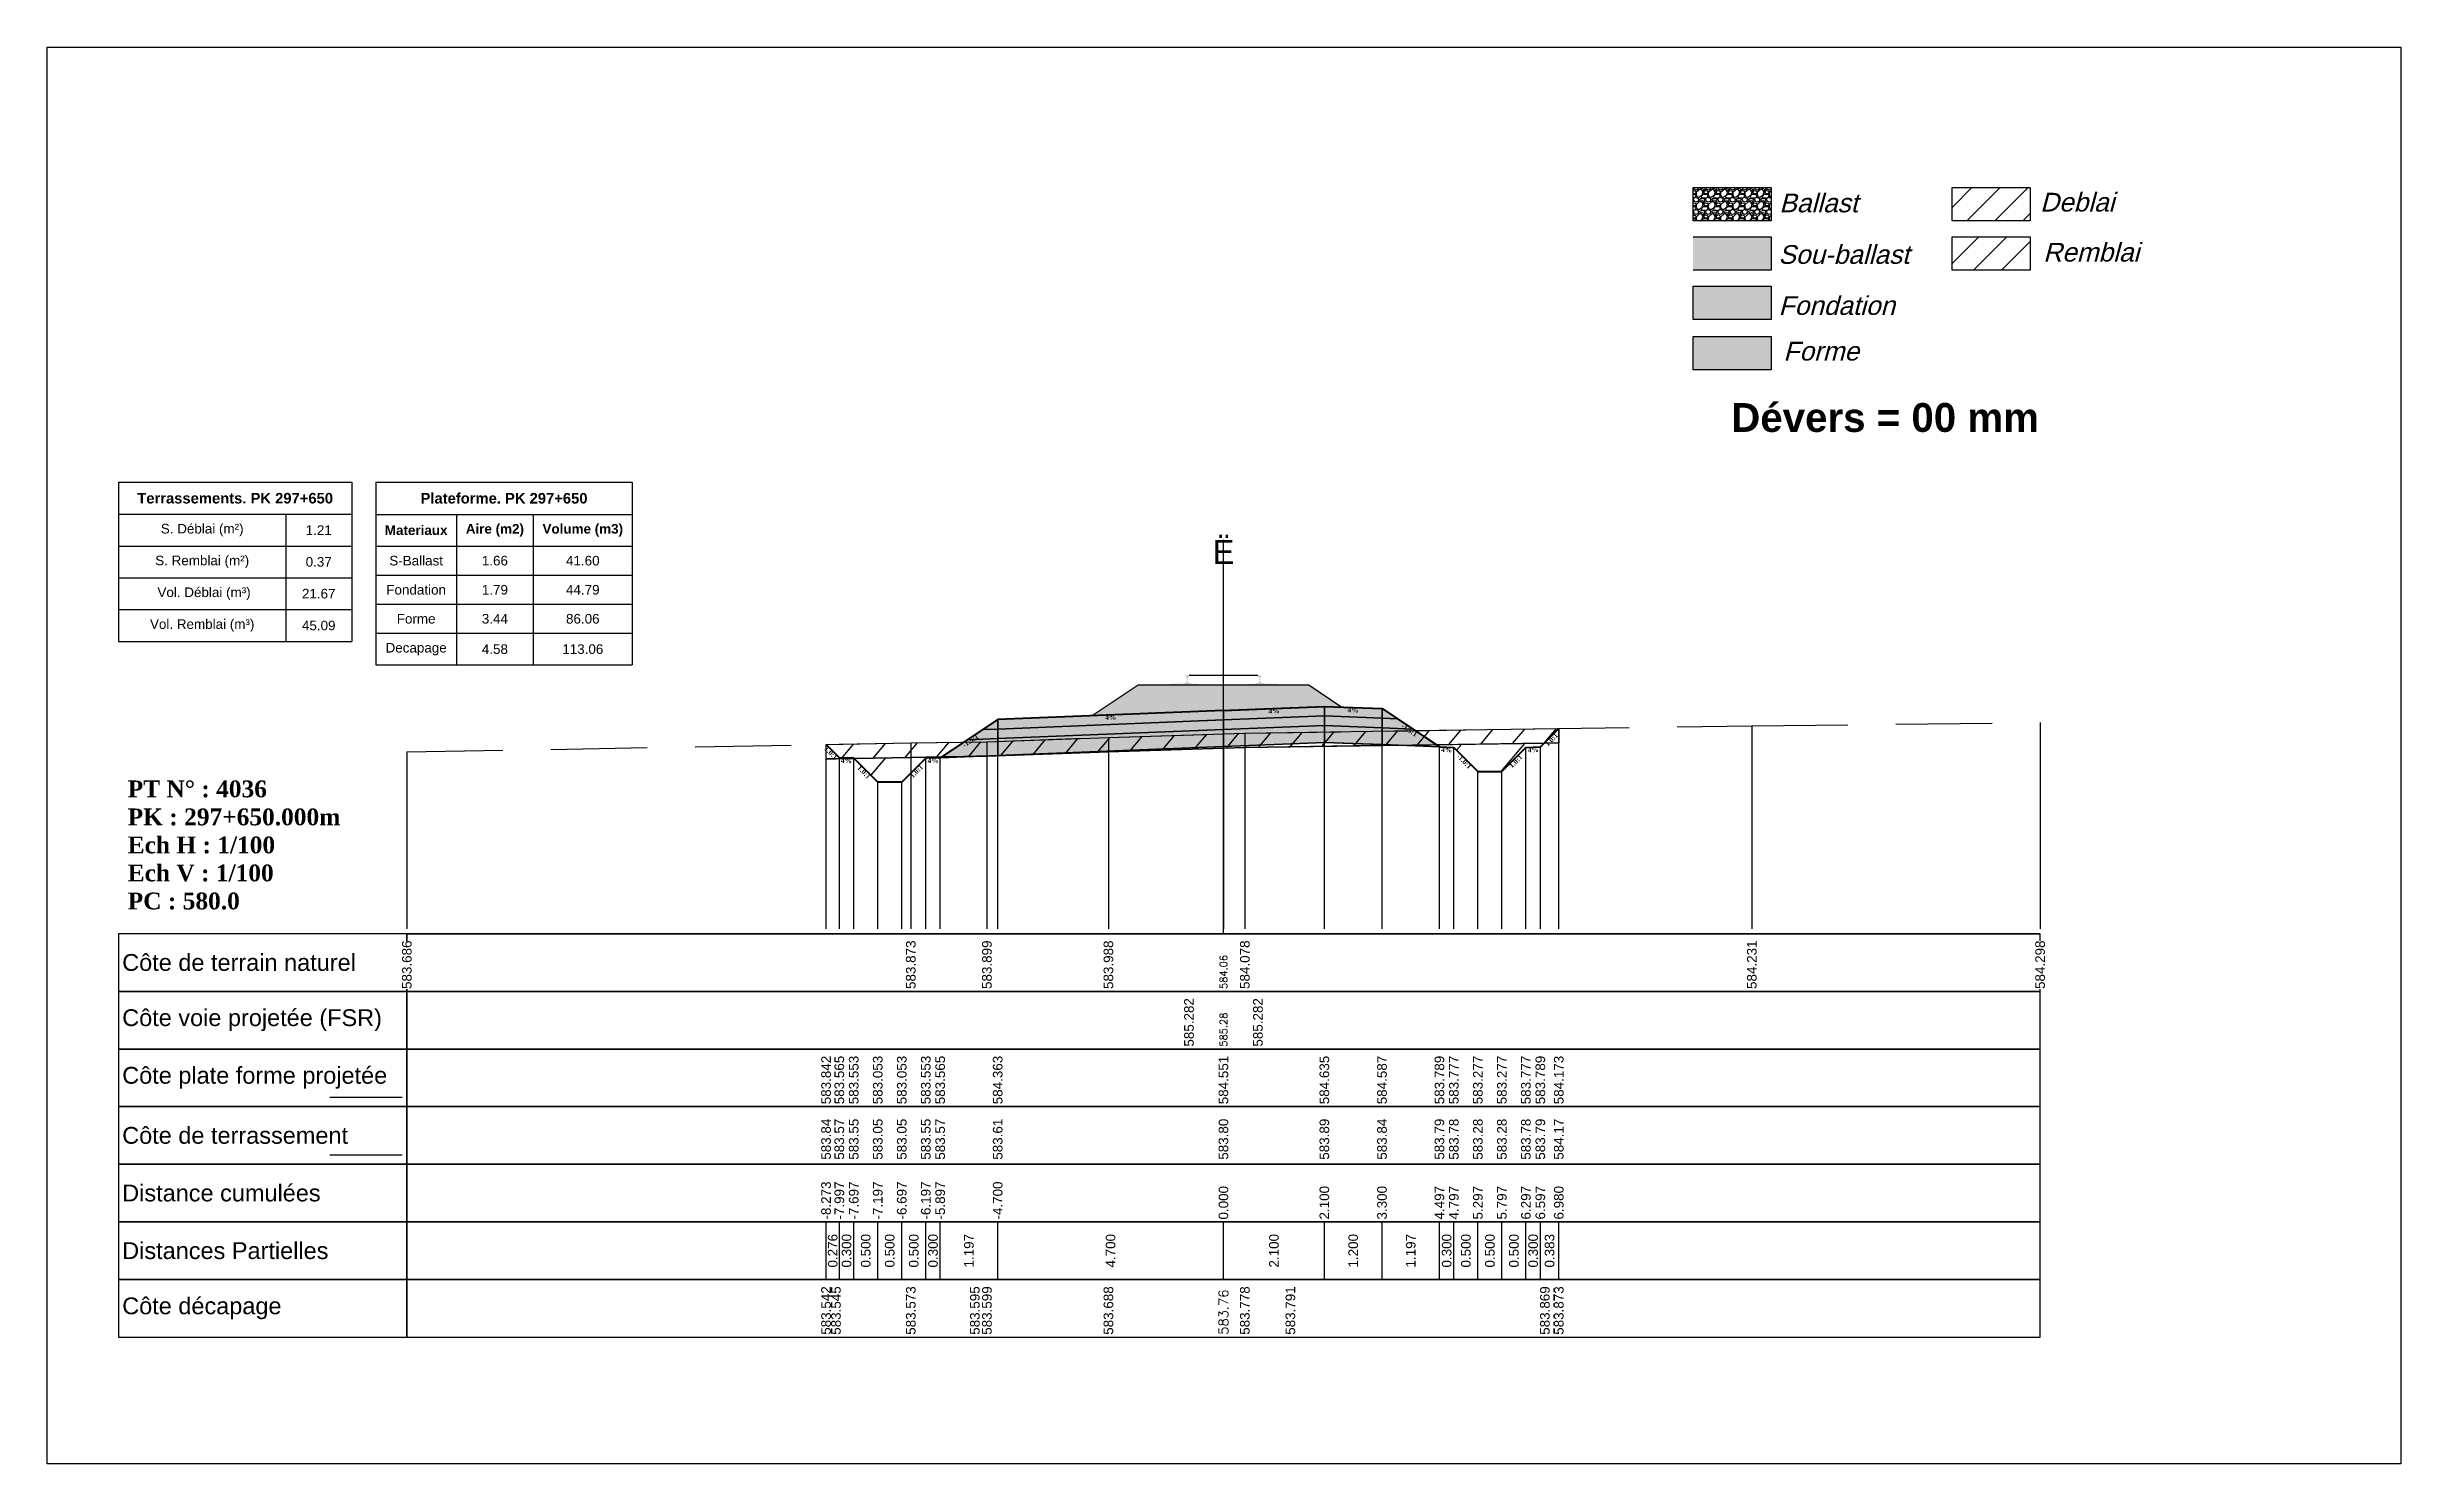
# Model space of a CAD drawing. Header units: millimetres. Extents: x 2762 to 3076, y 916 to 3305.
# Drawn here: x 3026.54 to 3075.54, y 2999.65 to 3029.15 of the extents above; entities that cross this region are included whole.
import ezdxf

# ---------------------------------------------------------------- set-up
doc = ezdxf.new("R2010")
doc.units = ezdxf.units.MM
doc.header["$LTSCALE"] = 2
doc.linetypes.add('CACHE', pattern=[9.525, 6.35, -3.175])
doc.linetypes.add('DASHED', pattern=[0.75, 0.5, -0.25])
for name, color, linetype in [('C-ANNO-TABL', 1, 'Continuous'), ('C-ANNO-TABL-TEXT', 150, 'Continuous'), ('C-ANNO-TABL-TITL', 150, 'Continuous'), ('C-ANNO-TABL-TTBL', 5, 'Continuous'), ('C-ROAD-CORR', 5, 'Continuous'), ('C-ROAD-SCTN', 7, 'Continuous')]:
    doc.layers.add(name, color=color, linetype=linetype)
doc.styles.add('ARIAL', font='arial.ttf')
doc.styles.add('C3D_Etiquette', font='romans.shx')
doc.styles.add('C3D_Profil_Travers', font='romans.shx')
doc.styles.get("Standard").update_dxf_attribs({"font": 'arial.ttf'})

msp = doc.modelspace()

# ---------------------------------------------------------------- texts
at = {"insert": (3061.599, 3021.733), "char_height": 0.6, "attachment_point": 1}
msp.add_mtext_dynamic_manual_height_columns('{\\fArial|b1|i0|c0|p34;Dévers = 00 mm}', width=8.82587, gutter_width=1.25, heights=[0], dxfattribs=at)
at = {"color": 7, "linetype": 'Continuous', "lineweight": -3}
for s, insert, char_height, attachment_point, style in [('{\\fWingdings|b0|i0|c2|p0;Ë}', (3051.03, 3018.384), 0.5, 8, 'C3D_Profil_Travers'), ('{\\fTimes New Roman|b1|i0|c0|p18;PT N° : 4036\\PPK : 297+650.000m\\PEch H : 1/100\\PEch V : 1/100\\PPC : 580.0}', (3028.218, 3011.184), 0.35, 7, 'C3D_Profil_Travers'), ('{\\fArial|b0|i0|c0|p34;Côte de terrain naturel}', (3028.104, 3010.084), 0.35, 4, 'C3D_Etiquette'), ('{\\fArial|b0|i0|c0|p34;Côte plate forme projetée}', (3028.104, 3007.684), 0.35, 4, 'C3D_Etiquette'), ('{\\fArial|b0|i0|c0|p34;Côte de terrassement}', (3028.104, 3006.484), 0.35, 4, 'C3D_Etiquette'), ('{\\fArial|b0|i0|c0|p34;Distance cumulées}', (3028.104, 3005.284), 0.35, 4, 'C3D_Etiquette'), ('{\\fArial|b0|i0|c0|p34;Distances Partielles}', (3028.104, 3004.084), 0.35, 4, 'C3D_Etiquette'), ('{\\fArial|b0|i0|c0|p34;Côte décapage}', (3028.104, 3002.884), 0.35, 4, 'C3D_Etiquette')]:
    msp.add_mtext(s, dxfattribs=dict(at, insert=insert, char_height=char_height, attachment_point=attachment_point, style=style))
at = {"color": 7, "linetype": 'Continuous', "lineweight": -3, "char_height": 0.1, "attachment_point": 2, "style": 'C3D_Etiquette'}
for s, insert, width, rotation in [('{\\fTimes New Roman|b1|i0|c0|p18;4%}', (3048.68, 3015.237), 0.42071, 2.2906), ('{\\fTimes New Roman|b1|i0|c0|p18;4%}', (3052.08, 3015.373), 0.37094, 2.2906), ('{\\fTimes New Roman|b1|i0|c0|p18;4%}', (3053.729, 3015.391), 0.42071, 357.7094), ('{\\fTimes New Roman|b1|i0|c0|p18;-1.5:1}', (3054.926, 3014.969), 0.34598, 326.3099), ('{\\fTimes New Roman|b1|i0|c0|p18;1.0:1}', (3042.892, 3014.484), 0.29001, 315), ('{\\fTimes New Roman|b1|i0|c0|p18;-1.5:1}', (3045.733, 3014.745), 0.34598, 33.6901), ('{\\fTimes New Roman|b1|i0|c0|p18;4%}', (3055.676, 3014.563), 0.42071, 357.7094), ('{\\fTimes New Roman|b1|i0|c0|p18;4%}', (3057.477, 3014.563), 0.37094, 2.2906), ('{\\fTimes New Roman|b1|i0|c0|p18;1.0:1}', (3057.821, 3014.762), 0.29001, 45), ('{\\fTimes New Roman|b1|i0|c0|p18;4%}', (3043.183, 3014.339), 0.37094, 357.7094), ('{\\fTimes New Roman|b1|i0|c0|p18;1.0:1}', (3043.58, 3014.084), 0.29001, 315), ('{\\fTimes New Roman|b1|i0|c0|p18;-1.0:1}', (3044.586, 3014.084), 0.34598, 45), ('{\\fTimes New Roman|b1|i0|c0|p18;4%}', (3044.983, 3014.339), 0.42071, 2.2906), ('{\\fTimes New Roman|b1|i0|c0|p18;-1.0:1}', (3056.074, 3014.308), 0.34598, 315), ('{\\fTimes New Roman|b1|i0|c0|p18;1.0:1}', (3057.079, 3014.308), 0.29001, 45)]:
    msp.add_mtext(s, dxfattribs=dict(at, insert=insert, width=width, rotation=rotation))
at = {"color": 7, "linetype": 'Continuous', "lineweight": -3, "rotation": 90, "style": 'C3D_Profil_Travers'}
for s, insert, char_height, attachment_point in [('584.06', (3051.03, 3009.534), 0.15, 4), ('585.28', (3051.03, 3008.334), 0.15, 4), ('{\\fArial|b0|i0|c0|p34;583.84}', (3042.757, 3005.979), 0.2, 4), ('{\\fArial|b0|i0|c0|p34;583.57}', (3043.033, 3005.979), 0.2, 4), ('{\\fArial|b0|i0|c0|p34;583.55}', (3043.333, 3005.979), 0.2, 4), ('{\\fArial|b0|i0|c0|p34;583.05}', (3043.833, 3005.979), 0.2, 4), ('{\\fArial|b0|i0|c0|p34;583.05}', (3044.333, 3005.979), 0.2, 4), ('{\\fArial|b0|i0|c0|p34;583.55}', (3044.833, 3005.979), 0.2, 4), ('{\\fArial|b0|i0|c0|p34;583.57}', (3045.133, 3005.979), 0.2, 4), ('{\\fArial|b0|i0|c0|p34;583.61}', (3046.33, 3005.979), 0.2, 4), ('{\\fArial|b0|i0|c0|p34;583.80}', (3051.03, 3005.979), 0.2, 4), ('{\\fArial|b0|i0|c0|p34;583.89}', (3053.13, 3005.979), 0.2, 4), ('{\\fArial|b0|i0|c0|p34;583.84}', (3054.33, 3005.979), 0.2, 4), ('{\\fArial|b0|i0|c0|p34;583.79}', (3055.526, 3005.979), 0.2, 4), ('{\\fArial|b0|i0|c0|p34;583.78}', (3055.826, 3005.979), 0.2, 4), ('{\\fArial|b0|i0|c0|p34;583.28}', (3056.326, 3005.979), 0.2, 4), ('{\\fArial|b0|i0|c0|p34;583.28}', (3056.826, 3005.979), 0.2, 4), ('{\\fArial|b0|i0|c0|p34;583.78}', (3057.326, 3005.979), 0.2, 4), ('{\\fArial|b0|i0|c0|p34;583.79}', (3057.626, 3005.979), 0.2, 4), ('{\\fArial|b0|i0|c0|p34;584.17}', (3058.01, 3005.979), 0.2, 4), ('{\\fArial|b0|i0|c0|p34;0.276}', (3042.895, 3004.084), 0.2, 5), ('{\\fArial|b0|i0|c0|p34;0.300}', (3043.183, 3004.084), 0.2, 5), ('{\\fArial|b0|i0|c0|p34;0.500}', (3043.583, 3004.084), 0.2, 5), ('{\\fArial|b0|i0|c0|p34;0.500}', (3044.083, 3004.084), 0.2, 5), ('{\\fArial|b0|i0|c0|p34;0.500}', (3044.583, 3004.084), 0.2, 5), ('{\\fArial|b0|i0|c0|p34;0.300}', (3044.983, 3004.084), 0.2, 5), ('{\\fArial|b0|i0|c0|p34;1.197}', (3045.731, 3004.084), 0.2, 5), ('{\\fArial|b0|i0|c0|p34;4.700}', (3048.68, 3004.084), 0.2, 5), ('{\\fArial|b0|i0|c0|p34;2.100}', (3052.08, 3004.084), 0.2, 5), ('{\\fArial|b0|i0|c0|p34;1.200}', (3053.73, 3004.084), 0.2, 5), ('{\\fArial|b0|i0|c0|p34;1.197}', (3054.928, 3004.084), 0.2, 5), ('{\\fArial|b0|i0|c0|p34;0.300}', (3055.676, 3004.084), 0.2, 5), ('{\\fArial|b0|i0|c0|p34;0.500}', (3056.076, 3004.084), 0.2, 5), ('{\\fArial|b0|i0|c0|p34;0.500}', (3056.576, 3004.084), 0.2, 5), ('{\\fArial|b0|i0|c0|p34;0.500}', (3057.076, 3004.084), 0.2, 5), ('{\\fArial|b0|i0|c0|p34;0.300}', (3057.476, 3004.084), 0.2, 5), ('{\\fArial|b0|i0|c0|p34;0.383}', (3057.818, 3004.084), 0.2, 5), ('583.76', (3051.03, 3002.334), 0.2, 4)]:
    msp.add_mtext(s, dxfattribs=dict(at, insert=insert, char_height=char_height, attachment_point=attachment_point))
at = {"color": 7, "linetype": 'Continuous', "lineweight": -3, "insert": (3028.104, 3008.884), "char_height": 0.35, "attachment_point": 4}
msp.add_mtext('{\\fArial|b0|i0|c0|p34;Côte voie projetée (FSR)}', dxfattribs=at)
at = {"layer": 'C-ANNO-TABL-TEXT', "color": 7, "style": 'ARIAL', "oblique": 15}
for s, p in [('Ballast', (3062.599, 3025.705)), ('Deblai', (3068.029, 3025.721)), ('Sou-ballast', (3062.579, 3024.632)), ('Remblai', (3068.093, 3024.679)), ('Fondation', (3062.584, 3023.569)), ('Forme', (3062.684, 3022.619))]:
    msp.add_text(s, height=0.39, dxfattribs=at).set_placement(p)
at = {"layer": 'C-ANNO-TABL-TEXT', "color": 7, "linetype": 'Continuous', "lineweight": -3, "char_height": 0.2, "attachment_point": 5, "style": 'ARIAL'}
for s, insert in [('{\\fArial|b0|i0|c0|p34;\\C7;1.21}', (3032.195, 3019.088)), ('{\\fArial|b0|i0|c0|p34;\\C7;0.37}', (3032.195, 3018.426)), ('{\\fArial|b0|i0|c0|p34;\\C7;S-Ballast}', (3034.223, 3018.451)), ('{\\fArial|b0|i0|c0|p34;\\C7;1.66}', (3035.862, 3018.451)), ('{\\C18;\\c0;41.60}', (3037.692, 3018.451)), ('{\\fArial|b0|i0|c0|p34;\\C7;Fondation}', (3034.223, 3017.845)), ('{\\fArial|b0|i0|c0|p34;\\C7;1.79}', (3035.862, 3017.845)), ('{\\C18;\\c0;44.79}', (3037.692, 3017.845)), ('{\\fArial|b0|i0|c0|p34;\\C7;21.67}', (3032.195, 3017.764)), ('{\\fArial|b0|i0|c0|p34;\\C7;45.09}', (3032.195, 3017.101)), ('{\\fArial|b0|i0|c0|p34;\\C7;Forme}', (3034.223, 3017.241)), ('{\\fArial|b0|i0|c0|p34;\\C7;3.44}', (3035.862, 3017.241)), ('{\\C18;\\c0;86.06}', (3037.692, 3017.241)), ('{\\fArial|b0|i0|c0|p34;\\C7;Decapage}', (3034.223, 3016.609)), ('{\\fArial|b0|i0|c0|p34;\\C7;4.58}', (3035.862, 3016.609)), ('{\\C18;\\c0;113.06}', (3037.692, 3016.609))]:
    msp.add_mtext(s, dxfattribs=dict(at, insert=insert))
at = {"layer": 'C-ANNO-TABL-TITL', "color": 7, "linetype": 'Continuous', "lineweight": -3, "attachment_point": 5, "style": 'ARIAL'}
for s, insert, char_height in [('{\\fArial|b1|i0|c0|p34;\\C18;\\c0;Plateforme. PK 297+650}', (3036.052, 3019.75), 0.22), ('{\\fArial|b1|i0|c0|p34;\\C7;Terrassements. PK 297+650}', (3030.455, 3019.751), 0.22), ('{\\fArial|b0|i0|c0|p34;\\C7;S. Déblai (m²) }', (3029.769, 3019.088), 0.2), ('{\\fArial|b1|i0|c0|p34;\\C7;Materiaux   }', (3034.223, 3019.085), 0.2), ('{\\fArial|b1|i0|c0|p34;\\C7;Aire (m2)}', (3035.862, 3019.085), 0.2), ('{\\fArial|b1|i0|c0|p34;\\C7;Volume (m3)}', (3037.692, 3019.085), 0.2), ('{\\fArial|b0|i0|c0|p34;\\C7;S. Remblai (m²) }', (3029.769, 3018.426), 0.2), ('{\\fArial|b0|i0|c0|p34;\\C7; Vol. Déblai (m³) }', (3029.769, 3017.764), 0.2), ('{\\fArial|b0|i0|c0|p34;\\C7;Vol. Remblai (m³)}', (3029.769, 3017.101), 0.2)]:
    msp.add_mtext(s, dxfattribs=dict(at, insert=insert, char_height=char_height))

# ---------------------------------------------------------------- hatches: boundary and pattern name
h = msp.add_hatch(color=11)
h.dxf.hatch_style = 1
h.paths.add_polyline_path([(3062.431, 3025.191), (3060.805, 3025.191), (3060.805, 3024.499), (3062.431, 3024.499)])
h = msp.add_hatch(color=30)
h.dxf.hatch_style = 1
h.paths.add_polyline_path([(3062.431, 3024.164), (3060.805, 3024.164), (3060.805, 3023.472), (3062.431, 3023.472)])
h = msp.add_hatch(color=83)
h.dxf.hatch_style = 1
h.paths.add_polyline_path([(3062.431, 3023.118), (3060.805, 3023.118), (3060.805, 3022.426), (3062.431, 3022.426)])
at = {"linetype": 'Continuous', "lineweight": -3}
msp.add_hatch(color=254, dxfattribs=at).paths.add_polyline_path([(3049.812, 3015.683), (3049.812, 3015.868), (3049.927, 3015.889), (3050.275, 3015.889), (3050.275, 3015.894), (3050.201, 3015.894), (3050.201, 3015.904), (3050.202, 3015.905), (3050.204, 3015.906), (3050.205, 3015.906), (3050.225, 3015.908), (3050.228, 3015.908), (3050.231, 3015.909), (3050.259, 3015.92), (3050.262, 3015.921), (3050.263, 3015.922), (3050.264, 3015.924), (3050.265, 3015.928), (3050.266, 3015.935), (3050.267, 3015.944), (3050.268, 3015.954), (3050.268, 3015.978), (3050.267, 3015.994), (3050.267, 3016), (3050.266, 3016.007), (3050.265, 3016.011), (3050.265, 3016.013), (3050.264, 3016.016), (3050.263, 3016.018), (3050.262, 3016.019), (3050.261, 3016.021), (3050.26, 3016.021), (3050.244, 3016.027), (3050.242, 3016.029), (3050.241, 3016.03), (3050.24, 3016.031), (3050.24, 3016.034), (3050.24, 3016.052), (3050.241, 3016.056), (3050.242, 3016.058), (3050.244, 3016.061), (3050.246, 3016.062), (3050.249, 3016.064), (3050.25, 3016.064), (3050.254, 3016.065), (3050.258, 3016.065), (3050.261, 3016.066), (3050.265, 3016.066), (3050.27, 3016.066), (3050.273, 3016.066), (3050.276, 3016.066), (3050.28, 3016.066), (3050.283, 3016.066), (3050.287, 3016.066), (3050.292, 3016.066), (3050.295, 3016.065), (3050.299, 3016.065), (3050.303, 3016.064), (3050.304, 3016.064), (3050.306, 3016.062), (3050.309, 3016.061), (3050.311, 3016.058), (3050.312, 3016.056), (3050.312, 3016.052), (3050.312, 3016.034), (3050.312, 3016.031), (3050.312, 3016.03), (3050.311, 3016.029), (3050.309, 3016.027), (3050.293, 3016.021), (3050.292, 3016.021), (3050.29, 3016.019), (3050.289, 3016.018), (3050.289, 3016.016), (3050.288, 3016.013), (3050.287, 3016.011), (3050.287, 3016.007), (3050.286, 3016), (3050.285, 3015.994), (3050.285, 3015.978), (3050.285, 3015.954), (3050.286, 3015.944), (3050.287, 3015.935), (3050.288, 3015.928), (3050.289, 3015.924), (3050.29, 3015.922), (3050.291, 3015.921), (3050.293, 3015.92), (3050.322, 3015.909), (3050.325, 3015.908), (3050.328, 3015.908), (3050.348, 3015.906), (3050.349, 3015.906), (3050.35, 3015.905), (3050.351, 3015.904), (3050.351, 3015.894), (3050.277, 3015.894), (3050.277, 3015.889), (3050.481, 3015.889), (3050.613, 3015.858), (3051.447, 3015.858), (3051.578, 3015.889), (3051.782, 3015.889), (3051.782, 3015.894), (3051.708, 3015.894), (3051.708, 3015.904), (3051.709, 3015.905), (3051.711, 3015.906), (3051.712, 3015.906), (3051.732, 3015.908), (3051.735, 3015.908), (3051.738, 3015.909), (3051.766, 3015.92), (3051.769, 3015.921), (3051.77, 3015.922), (3051.771, 3015.924), (3051.772, 3015.928), (3051.773, 3015.935), (3051.774, 3015.944), (3051.775, 3015.954), (3051.775, 3015.978), (3051.774, 3015.994), (3051.774, 3016), (3051.773, 3016.007), (3051.772, 3016.011), (3051.772, 3016.013), (3051.771, 3016.016), (3051.77, 3016.018), (3051.769, 3016.019), (3051.768, 3016.021), (3051.767, 3016.021), (3051.751, 3016.027), (3051.749, 3016.029), (3051.748, 3016.03), (3051.747, 3016.031), (3051.747, 3016.034), (3051.747, 3016.052), (3051.748, 3016.056), (3051.749, 3016.058), (3051.751, 3016.061), (3051.753, 3016.062), (3051.756, 3016.064), (3051.757, 3016.064), (3051.761, 3016.065), (3051.765, 3016.065), (3051.768, 3016.066), (3051.772, 3016.066), (3051.777, 3016.066), (3051.78, 3016.066), (3051.783, 3016.066), (3051.787, 3016.066), (3051.79, 3016.066), (3051.794, 3016.066), (3051.799, 3016.066), (3051.802, 3016.065), (3051.806, 3016.065), (3051.81, 3016.064), (3051.811, 3016.064), (3051.813, 3016.062), (3051.816, 3016.061), (3051.818, 3016.058), (3051.819, 3016.056), (3051.819, 3016.052), (3051.819, 3016.034), (3051.819, 3016.031), (3051.819, 3016.03), (3051.818, 3016.029), (3051.816, 3016.027), (3051.8, 3016.021), (3051.799, 3016.021), (3051.797, 3016.019), (3051.796, 3016.018), (3051.796, 3016.016), (3051.795, 3016.013), (3051.794, 3016.011), (3051.794, 3016.007), (3051.793, 3016), (3051.792, 3015.994), (3051.792, 3015.978), (3051.792, 3015.954), (3051.793, 3015.944), (3051.794, 3015.935), (3051.795, 3015.928), (3051.796, 3015.924), (3051.797, 3015.922), (3051.798, 3015.921), (3051.8, 3015.92), (3051.829, 3015.909), (3051.832, 3015.908), (3051.835, 3015.908), (3051.855, 3015.906), (3051.856, 3015.906), (3051.857, 3015.905), (3051.858, 3015.904), (3051.858, 3015.894), (3051.784, 3015.894), (3051.784, 3015.889), (3052.132, 3015.889), (3052.247, 3015.868), (3052.247, 3015.683)])
h = msp.add_hatch(dxfattribs=at)
h.set_pattern_fill('GRAVEL', color=252, scale=0.009, style=0)
h.set_pattern_definition([(228.0128, (3048.461781, 3015.454365), (-1.8288, -2.0574), [0.030755, -3.0447435]), (184.96974, (3048.441207, 3015.431505), (2.743199999, 0.228600013), [0.0527764, -5.2248644]), (132.51045, (3048.388629, 3015.426933), (2.286, -2.5146), [0.0372133, -3.684125]), (267.2737, (3048.299475, 3015.369783), (0.2286, 4.572), [0.0480604, -4.7579794]), (292.83365, (3048.297189, 3015.321777), (-1.143, 2.7432), [0.047127, -4.6655827]), (357.2737, (3048.315477, 3015.278343), (-4.572, 0.2286), [0.0480604, -4.7579794]), (37.69424, (3048.363483, 3015.2760566), (-2.9718, -2.286), [0.0635574, -6.2921804]), (72.25533, (3048.413775, 3015.314919), (1.6002, 5.0292), [0.0600048, -5.940473]), (121.42957, (3048.432063, 3015.372069), (-1.8288, 2.9718), [0.048223, -4.774099]), (175.23636, (3048.406917, 3015.413217), (2.5146, -0.2286), [0.055054, -2.697654]), (222.39744, (3048.352053, 3015.4177886), (-2.7432, -2.5146), [0.071197, -7.0485095]), (138.81407, (3048.52579, 3015.367497), (-1.6002, 1.3716), [0.0243004, -2.405751]), (171.46923, (3048.507501, 3015.383499), (2.9718, -0.4572), [0.0462314, -4.5769175]), (225, (3048.46178, 3015.39036), (-3e-17, -0.2286), [0.032329, -0.29096]), (203.1986, (3048.44578, 3015.41779), (1.143, 0.4572), [0.01741, -1.723556]), (291.8014, (3048.429777, 3015.41093), (-0.2286, 0.6858), [0.024621, -1.206428]), (30.9638, (3048.43892, 3015.38807), (0.6858, 0.4572), [0.039989, -1.292967]), (161.565, (3048.47321, 3015.408645), (0.4572, -0.2286), [0.028916, -0.693981]), (16.38954, (3048.297189, 3015.41093), (2.286, 0.6858), [0.040508, -4.0102944]), (70.34618, (3048.336051, 3015.42236), (-0.9144, -2.5146), [0.033984, -3.3643994]), (293.1986, (3048.47321, 3015.454365), (-0.4572, 1.143), [0.034819, -1.7061465]), (343.61046, (3048.486927, 3015.42236), (-2.286, 0.6858), [0.040508, -4.0102944]), (339.44395, (3048.29719, 3015.269199), (-1.143, 0.4572), [0.039063, -1.914096]), (294.77514, (3048.333765, 3015.255483), (-1.143, 2.5146), [0.0327305, -3.2403234]), (66.8014, (3048.475497, 3015.225765), (0.4572, 1.143), [0.034819, -1.7061465]), (17.35402, (3048.489213, 3015.257769), (-2.9718, -0.9144), [0.0383204, -3.793714]), (69.44395, (3048.363483, 3015.225765), (-0.4572, -1.143), [0.0195316, -1.933628]), (101.3099, (3048.46178, 3015.225765), (-0.2286, 0.9144), [0.011656, -1.1539795]), (165.9638, (3048.459495, 3015.237195), (0.6858, -0.2286), [0.047127, -0.895415]), (186.009, (3048.413775, 3015.248625), (2.286, 0.2286), [0.043674, -4.323723]), (303.69, (3048.43892, 3015.367497), (-0.2286, 0.4572), [0.032969, -0.79126]), (353.15723, (3048.457209, 3015.340065), (3.8862, -0.4572), [0.05756, -5.698441]), (60.9454, (3048.51436, 3015.333207), (-0.9144, -1.6002), [0.023536, -2.330045]), (90, (3048.5258, 3015.35378), (-0.2286, 0.2286), [0.013716, -0.214884]), (120.25644, (3048.409203, 3015.255483), (0.9144, -1.6002), [0.031758, -3.1440547]), (48.0128, (3048.393201, 3015.282915), (1.8288, 2.0574), [0.06151, -3.0139886]), (0, (3048.43435, 3015.32863), (0.2286, 0.2286), [0.059436, -0.169164]), (325.30485, (3048.493785, 3015.328635), (2.286, -1.6002), [0.036145, -3.5783385]), (254.0546, (3048.523503, 3015.30806), (-0.2286, -0.9144), [0.033285, -1.6309485]), (207.64598, (3048.514359, 3015.276057), (-4.3434, -2.286), [0.054193, -5.365122]), (175.42608, (3048.466353, 3015.250911), (-2.9718, 0.2286), [0.0573327, -5.675926])])
h.paths.add_polyline_path([(3048.297, 3015.226), (3049.255, 3015.864), (3052.805, 3015.864), (3053.494, 3015.404), (3053.13, 3015.419)])
h = msp.add_hatch(color=83, dxfattribs=at)
h.paths.add_polyline_path([(3054.33, 3014.621), (3054.33, 3014.971), (3054.968, 3014.946), (3055.526, 3014.573)])
h.paths.add_polyline_path([(3053.13, 3014.669), (3053.13, 3015.019), (3054.33, 3014.971), (3054.33, 3014.621)])
h.paths.add_polyline_path([(3051.03, 3014.585), (3051.03, 3014.935), (3053.13, 3015.019), (3053.13, 3014.669)])
h.paths.add_polyline_path([(3046.33, 3014.397), (3046.33, 3014.747), (3051.03, 3014.935), (3051.03, 3014.585)])
h.paths.add_polyline_path([(3045.133, 3014.349), (3045.691, 3014.722), (3046.33, 3014.747), (3046.33, 3014.397)])
h = msp.add_hatch(color=30, dxfattribs=at)
h.paths.add_polyline_path([(3054.33, 3014.971), (3054.33, 3015.171), (3054.649, 3015.158), (3054.968, 3014.946)])
h.paths.add_polyline_path([(3053.13, 3015.019), (3053.13, 3015.219), (3054.33, 3015.171), (3054.33, 3014.971)])
h.paths.add_polyline_path([(3051.03, 3014.935), (3051.03, 3015.135), (3053.13, 3015.219), (3053.13, 3015.019)])
h.paths.add_polyline_path([(3046.33, 3014.747), (3046.33, 3014.947), (3051.03, 3015.135), (3051.03, 3014.935)])
h.paths.add_polyline_path([(3045.691, 3014.722), (3046.01, 3014.934), (3046.33, 3014.947), (3046.33, 3014.747)])
h = msp.add_hatch(color=11, dxfattribs=at)
h.paths.add_polyline_path([(3054.33, 3015.171), (3054.33, 3015.371), (3054.649, 3015.158)])
h.paths.add_polyline_path([(3053.13, 3015.219), (3053.13, 3015.419), (3054.33, 3015.371), (3054.33, 3015.171)])
h.paths.add_polyline_path([(3051.03, 3015.135), (3051.03, 3015.335), (3053.13, 3015.419), (3053.13, 3015.219)])
h.paths.add_polyline_path([(3046.33, 3014.947), (3046.33, 3015.147), (3051.03, 3015.335), (3051.03, 3015.135)])
h.paths.add_polyline_path([(3046.01, 3014.934), (3046.33, 3015.147), (3046.33, 3014.947)])
h = msp.add_hatch(dxfattribs=at)
h.set_pattern_fill('_U', color=150, scale=0.5, angle=50, style=0, pattern_type=0)
h.set_pattern_definition([(50, (3057.7055, 3014.65224), (-0.383022, 0.321394), [])])
h.paths.add_polyline_path([(3057.705, 3014.652), (3058.01, 3014.957), (3058.01, 3014.657), (3057.997, 3014.656)])
h.paths.add_polyline_path([(3055.017, 3014.913), (3058.01, 3014.957), (3057.705, 3014.652), (3055.457, 3014.619)])
h.paths.add_polyline_path([(3045.16, 3014.367), (3045.622, 3014.675), (3046.106, 3014.683), (3048.635, 3014.772), (3051.475, 3014.861), (3055.017, 3014.913), (3055.457, 3014.619), (3051.475, 3014.561), (3048.635, 3014.472), (3046.106, 3014.383)])
h.paths.add_polyline_path([(3042.757, 3014.625), (3044.521, 3014.657), (3045.622, 3014.675), (3045.16, 3014.367), (3044.521, 3014.357), (3043.334, 3014.336), (3043.333, 3014.337), (3043.033, 3014.349)])
h.paths.add_polyline_path([(3042.757, 3014.325), (3042.757, 3014.625), (3043.033, 3014.349), (3043.333, 3014.337), (3043.334, 3014.336)])
h = msp.add_hatch(dxfattribs=at)
h.set_pattern_fill('_U', color=3, angle=50, style=0, pattern_type=0)
h.set_pattern_definition([(50, (3057.7055, 3014.6522), (-0.766044, 0.64279), [])])
h.paths.add_polyline_path([(3057.705, 3014.652), (3058.01, 3014.957), (3058.01, 3014.657), (3057.997, 3014.656)])
h.paths.add_polyline_path([(3045.896, 3014.38), (3053.13, 3014.669), (3054.66, 3014.608), (3051.475, 3014.561), (3048.635, 3014.472), (3046.106, 3014.383)])
h.paths.add_polyline_path([(3042.757, 3014.325), (3042.757, 3014.625), (3043.033, 3014.349), (3043.333, 3014.337), (3043.334, 3014.336)])
h = msp.add_hatch(dxfattribs=at)
h.set_pattern_fill('_U', color=1, angle=50, style=0, pattern_type=0)
h.set_pattern_definition([(50, (3054.6605, 3014.6078), (-0.766044, 0.64279), [])])
h.paths.add_polyline_path([(3054.66, 3014.608), (3057.705, 3014.652), (3057.626, 3014.573), (3057.326, 3014.561), (3056.826, 3014.061), (3056.326, 3014.061), (3055.826, 3014.561)])
h.paths.add_polyline_path([(3043.334, 3014.336), (3044.521, 3014.357), (3045.896, 3014.38), (3044.833, 3014.337), (3044.333, 3013.837), (3043.833, 3013.837)])

# ---------------------------------------------------------------- linework, layer by layer
for p, q in [((3060.805, 3026.219), (3062.431, 3026.219)), ((3060.805, 3026.219), (3062.431, 3026.219)), ((3060.805, 3025.527), (3060.805, 3026.219)), ((3062.431, 3026.219), (3062.431, 3025.527)), ((3062.431, 3026.219), (3062.431, 3025.527)), ((3066.198, 3026.219), (3067.824, 3026.219)), ((3066.198, 3025.527), (3066.198, 3026.219)), ((3067.824, 3026.219), (3067.824, 3025.527)), ((3062.431, 3025.527), (3060.805, 3025.527)), ((3062.431, 3025.527), (3060.805, 3025.527)), ((3067.824, 3025.527), (3066.198, 3025.527)), ((3060.805, 3025.191), (3062.431, 3025.191)), ((3062.431, 3025.191), (3062.431, 3024.499)), ((3066.198, 3025.191), (3067.824, 3025.191)), ((3066.198, 3024.499), (3066.198, 3025.191)), ((3067.824, 3025.191), (3067.824, 3024.499)), ((3062.431, 3024.499), (3060.805, 3024.499)), ((3067.824, 3024.499), (3066.198, 3024.499)), ((3060.805, 3024.164), (3062.431, 3024.164)), ((3060.805, 3023.472), (3060.805, 3024.164)), ((3062.431, 3024.164), (3062.431, 3023.472)), ((3062.431, 3023.472), (3060.805, 3023.472)), ((3060.805, 3023.118), (3062.431, 3023.118)), ((3060.805, 3022.426), (3060.805, 3023.118)), ((3062.431, 3023.118), (3062.431, 3022.426)), ((3062.431, 3022.426), (3060.805, 3022.426))]:
    msp.add_line(p, q)
at = {"linetype": 'Continuous'}
for p, q in [((3060.808, 3026.172), (3060.805, 3026.173)), ((3060.805, 3026.17), (3060.808, 3026.172)), ((3060.845, 3026.144), (3060.805, 3026.15)), ((3060.805, 3026.104), (3060.855, 3026.098)), ((3060.805, 3026.083), (3060.831, 3026.083)), ((3060.857, 3026.019), (3060.805, 3025.992)), ((3060.808, 3025.918), (3060.805, 3025.919)), ((3060.805, 3025.916), (3060.808, 3025.918)), ((3060.845, 3025.89), (3060.805, 3025.896)), ((3060.805, 3025.85), (3060.855, 3025.844)), ((3060.805, 3025.829), (3060.831, 3025.829)), ((3060.857, 3025.765), (3060.805, 3025.738)), ((3060.809, 3025.969), (3060.824, 3025.934)), ((3060.81, 3025.969), (3060.826, 3026.005)), ((3060.81, 3025.715), (3060.826, 3025.751)), ((3060.811, 3026.219), (3060.824, 3026.188)), ((3060.823, 3026.188), (3060.866, 3026.175)), ((3060.823, 3025.934), (3060.866, 3025.921)), ((3060.826, 3026.005), (3060.867, 3026.018)), ((3060.826, 3025.751), (3060.867, 3025.764)), ((3060.83, 3026.086), (3060.864, 3026.063)), ((3060.83, 3025.832), (3060.864, 3025.809)), ((3060.868, 3026.128), (3060.847, 3026.145)), ((3060.868, 3025.874), (3060.847, 3025.891)), ((3060.854, 3026.088), (3060.867, 3026.111)), ((3060.864, 3026.061), (3060.854, 3026.025)), ((3060.854, 3025.834), (3060.867, 3025.857)), ((3060.864, 3025.807), (3060.854, 3025.771)), ((3060.866, 3026.175), (3060.91, 3026.188)), ((3060.866, 3026.016), (3060.907, 3026.001)), ((3060.866, 3025.921), (3060.91, 3025.934)), ((3060.866, 3025.762), (3060.907, 3025.747)), ((3060.869, 3026.129), (3060.867, 3026.076)), ((3060.867, 3026.111), (3060.867, 3026.127)), ((3060.867, 3026.076), (3060.887, 3026.028)), ((3060.869, 3025.875), (3060.867, 3025.822)), ((3060.867, 3025.857), (3060.867, 3025.873)), ((3060.867, 3025.822), (3060.887, 3025.774)), ((3060.934, 3026.175), (3060.875, 3026.122)), ((3060.934, 3025.921), (3060.875, 3025.868)), ((3060.887, 3026.025), (3060.94, 3026.022)), ((3060.887, 3025.771), (3060.94, 3025.768)), ((3060.906, 3026.003), (3060.921, 3025.97)), ((3060.91, 3026.187), (3060.921, 3026.219)), ((3060.91, 3025.933), (3060.923, 3025.969)), ((3060.987, 3026.175), (3060.926, 3026.18)), ((3060.987, 3025.921), (3060.926, 3025.926)), ((3060.967, 3025.939), (3060.939, 3025.969)), ((3060.94, 3026.025), (3060.996, 3026.068)), ((3060.94, 3025.969), (3060.948, 3025.989)), ((3060.94, 3025.771), (3060.996, 3025.814)), ((3060.967, 3026.193), (3060.943, 3026.219)), ((3060.996, 3025.989), (3060.948, 3025.984)), ((3061.01, 3026.199), (3060.952, 3026.194)), ((3061.01, 3025.945), (3060.952, 3025.94)), ((3060.974, 3026.033), (3061.019, 3026.083)), ((3060.974, 3025.779), (3061.019, 3025.829)), ((3060.993, 3026.003), (3060.975, 3026.034)), ((3060.993, 3025.749), (3060.975, 3025.78)), ((3061.014, 3026.131), (3060.986, 3026.176)), ((3061.014, 3025.877), (3060.986, 3025.922)), ((3061.055, 3025.999), (3060.991, 3026.004)), ((3061.055, 3025.745), (3060.991, 3025.75)), ((3060.996, 3026.068), (3061.016, 3026.132)), ((3061.047, 3025.982), (3060.996, 3025.994)), ((3060.996, 3025.814), (3061.016, 3025.878)), ((3061.013, 3026.175), (3061.023, 3026.15)), ((3061.013, 3025.921), (3061.023, 3025.896)), ((3061.032, 3026.183), (3061.014, 3026.176)), ((3061.032, 3025.929), (3061.014, 3025.922)), ((3061.019, 3026.083), (3061.085, 3026.083)), ((3061.019, 3025.829), (3061.085, 3025.829)), ((3061.024, 3026.149), (3061.062, 3026.172)), ((3061.049, 3026.152), (3061.024, 3026.127)), ((3061.024, 3026.127), (3061.044, 3026.096)), ((3061.024, 3025.895), (3061.062, 3025.918)), ((3061.049, 3025.898), (3061.024, 3025.873)), ((3061.024, 3025.873), (3061.044, 3025.842)), ((3061.044, 3026.219), (3061.026, 3026.198)), ((3061.044, 3026.219), (3061.026, 3026.198)), ((3061.049, 3025.97), (3061.026, 3025.944)), ((3061.062, 3026.172), (3061.031, 3026.182)), ((3061.062, 3025.918), (3061.031, 3025.928)), ((3061.045, 3026.106), (3061.109, 3026.098)), ((3061.045, 3025.852), (3061.109, 3025.844)), ((3061.049, 3025.969), (3061.047, 3025.982)), ((3061.099, 3026.144), (3061.049, 3026.151)), ((3061.099, 3026.144), (3061.049, 3026.151)), ((3061.099, 3025.89), (3061.049, 3025.897)), ((3061.111, 3026.019), (3061.058, 3025.991)), ((3061.111, 3025.765), (3061.058, 3025.737)), ((3061.063, 3025.969), (3061.078, 3025.934)), ((3061.064, 3025.969), (3061.08, 3026.005)), ((3061.064, 3025.715), (3061.08, 3025.751)), ((3061.065, 3026.219), (3061.078, 3026.188)), ((3061.065, 3026.219), (3061.078, 3026.188)), ((3061.077, 3026.188), (3061.12, 3026.175)), ((3061.077, 3026.188), (3061.12, 3026.175)), ((3061.077, 3025.934), (3061.12, 3025.921)), ((3061.08, 3026.005), (3061.121, 3026.018)), ((3061.08, 3025.751), (3061.121, 3025.764)), ((3061.084, 3026.086), (3061.118, 3026.063)), ((3061.084, 3025.832), (3061.118, 3025.809)), ((3061.122, 3026.128), (3061.101, 3026.145)), ((3061.122, 3026.128), (3061.101, 3026.145)), ((3061.122, 3025.874), (3061.101, 3025.891)), ((3061.108, 3026.088), (3061.121, 3026.111)), ((3061.118, 3026.061), (3061.108, 3026.025)), ((3061.108, 3025.834), (3061.121, 3025.857)), ((3061.118, 3025.807), (3061.108, 3025.771)), ((3061.12, 3026.175), (3061.164, 3026.188)), ((3061.12, 3026.175), (3061.164, 3026.188)), ((3061.12, 3026.016), (3061.161, 3026.001)), ((3061.12, 3025.921), (3061.164, 3025.934)), ((3061.12, 3025.762), (3061.161, 3025.747)), ((3061.123, 3026.129), (3061.121, 3026.076)), ((3061.123, 3026.129), (3061.121, 3026.076)), ((3061.121, 3026.111), (3061.121, 3026.127)), ((3061.121, 3026.111), (3061.121, 3026.127)), ((3061.121, 3026.076), (3061.141, 3026.028)), ((3061.123, 3025.875), (3061.121, 3025.822)), ((3061.121, 3025.857), (3061.121, 3025.873)), ((3061.121, 3025.822), (3061.141, 3025.774)), ((3061.188, 3026.175), (3061.129, 3026.122)), ((3061.188, 3026.175), (3061.129, 3026.122)), ((3061.188, 3025.921), (3061.129, 3025.868)), ((3061.141, 3026.025), (3061.194, 3026.022)), ((3061.141, 3025.771), (3061.194, 3025.768)), ((3061.16, 3026.003), (3061.175, 3025.97)), ((3061.164, 3026.187), (3061.175, 3026.219)), ((3061.164, 3026.187), (3061.175, 3026.219)), ((3061.164, 3025.933), (3061.177, 3025.969)), ((3061.241, 3026.175), (3061.18, 3026.18)), ((3061.241, 3026.175), (3061.18, 3026.18)), ((3061.241, 3025.921), (3061.18, 3025.926)), ((3061.221, 3025.939), (3061.193, 3025.969)), ((3061.194, 3026.025), (3061.25, 3026.068)), ((3061.194, 3026.025), (3061.25, 3026.068)), ((3061.194, 3025.969), (3061.202, 3025.989)), ((3061.194, 3025.771), (3061.25, 3025.814)), ((3061.221, 3026.193), (3061.197, 3026.219)), ((3061.221, 3026.193), (3061.197, 3026.219)), ((3061.25, 3025.989), (3061.202, 3025.984)), ((3061.264, 3026.199), (3061.206, 3026.194)), ((3061.264, 3026.199), (3061.206, 3026.194)), ((3061.264, 3025.945), (3061.206, 3025.94)), ((3061.228, 3026.033), (3061.273, 3026.083)), ((3061.228, 3026.033), (3061.273, 3026.083)), ((3061.228, 3025.779), (3061.273, 3025.829)), ((3061.247, 3026.003), (3061.229, 3026.034)), ((3061.247, 3026.003), (3061.229, 3026.034)), ((3061.247, 3025.749), (3061.229, 3025.78)), ((3061.268, 3026.131), (3061.24, 3026.176)), ((3061.268, 3026.131), (3061.24, 3026.176)), ((3061.268, 3025.877), (3061.24, 3025.922)), ((3061.309, 3025.999), (3061.245, 3026.004)), ((3061.309, 3025.999), (3061.245, 3026.004)), ((3061.309, 3025.745), (3061.245, 3025.75)), ((3061.25, 3026.068), (3061.27, 3026.132)), ((3061.25, 3026.068), (3061.27, 3026.132)), ((3061.301, 3025.982), (3061.25, 3025.994)), ((3061.301, 3025.982), (3061.25, 3025.994)), ((3061.25, 3025.814), (3061.27, 3025.878)), ((3061.267, 3026.175), (3061.277, 3026.15)), ((3061.267, 3026.175), (3061.277, 3026.15)), ((3061.267, 3025.921), (3061.277, 3025.896)), ((3061.286, 3026.183), (3061.268, 3026.176)), ((3061.286, 3026.183), (3061.268, 3026.176)), ((3061.286, 3025.929), (3061.268, 3025.922)), ((3061.273, 3026.083), (3061.339, 3026.083)), ((3061.273, 3026.083), (3061.339, 3026.083)), ((3061.273, 3025.829), (3061.339, 3025.829)), ((3061.278, 3026.149), (3061.316, 3026.172)), ((3061.278, 3026.149), (3061.316, 3026.172)), ((3061.303, 3026.152), (3061.278, 3026.127)), ((3061.303, 3026.152), (3061.278, 3026.127)), ((3061.278, 3026.127), (3061.298, 3026.096)), ((3061.278, 3026.127), (3061.298, 3026.096)), ((3061.278, 3025.895), (3061.316, 3025.918)), ((3061.303, 3025.898), (3061.278, 3025.873)), ((3061.278, 3025.873), (3061.298, 3025.842)), ((3061.298, 3026.219), (3061.28, 3026.198)), ((3061.298, 3026.219), (3061.28, 3026.198)), ((3061.303, 3025.97), (3061.28, 3025.944)), ((3061.303, 3025.97), (3061.28, 3025.944)), ((3061.316, 3026.172), (3061.285, 3026.182)), ((3061.316, 3026.172), (3061.285, 3026.182)), ((3061.316, 3025.918), (3061.285, 3025.928)), ((3061.299, 3026.106), (3061.363, 3026.098)), ((3061.299, 3026.106), (3061.363, 3026.098)), ((3061.299, 3025.852), (3061.363, 3025.844)), ((3061.303, 3025.969), (3061.301, 3025.982)), ((3061.303, 3025.969), (3061.301, 3025.982)), ((3061.353, 3026.144), (3061.303, 3026.151)), ((3061.353, 3026.144), (3061.303, 3026.151)), ((3061.353, 3025.89), (3061.303, 3025.897)), ((3061.365, 3026.019), (3061.312, 3025.991)), ((3061.365, 3026.019), (3061.312, 3025.991)), ((3061.365, 3025.765), (3061.312, 3025.737)), ((3061.317, 3025.969), (3061.332, 3025.934)), ((3061.317, 3025.969), (3061.332, 3025.934)), ((3061.318, 3025.969), (3061.334, 3026.005)), ((3061.318, 3025.969), (3061.334, 3026.005)), ((3061.318, 3025.715), (3061.334, 3025.751)), ((3061.319, 3026.219), (3061.332, 3026.188)), ((3061.319, 3026.219), (3061.332, 3026.188)), ((3061.331, 3026.188), (3061.374, 3026.175)), ((3061.331, 3026.188), (3061.374, 3026.175)), ((3061.331, 3025.934), (3061.374, 3025.921)), ((3061.331, 3025.934), (3061.374, 3025.921)), ((3061.334, 3026.005), (3061.375, 3026.018)), ((3061.334, 3026.005), (3061.375, 3026.018)), ((3061.334, 3025.751), (3061.375, 3025.764)), ((3061.338, 3026.086), (3061.372, 3026.063)), ((3061.338, 3026.086), (3061.372, 3026.063)), ((3061.338, 3025.832), (3061.372, 3025.809)), ((3061.376, 3026.128), (3061.355, 3026.145)), ((3061.376, 3026.128), (3061.355, 3026.145)), ((3061.376, 3025.874), (3061.355, 3025.891)), ((3061.362, 3026.088), (3061.375, 3026.111)), ((3061.362, 3026.088), (3061.375, 3026.111)), ((3061.372, 3026.061), (3061.362, 3026.025)), ((3061.372, 3026.061), (3061.362, 3026.025)), ((3061.362, 3025.834), (3061.375, 3025.857)), ((3061.372, 3025.807), (3061.362, 3025.771)), ((3061.374, 3026.175), (3061.418, 3026.188)), ((3061.374, 3026.175), (3061.418, 3026.188)), ((3061.374, 3026.016), (3061.415, 3026.001)), ((3061.374, 3026.016), (3061.415, 3026.001)), ((3061.374, 3025.921), (3061.418, 3025.934)), ((3061.374, 3025.921), (3061.418, 3025.934)), ((3061.374, 3025.762), (3061.415, 3025.747)), ((3061.377, 3026.129), (3061.375, 3026.076)), ((3061.377, 3026.129), (3061.375, 3026.076)), ((3061.375, 3026.111), (3061.375, 3026.127)), ((3061.375, 3026.111), (3061.375, 3026.127)), ((3061.375, 3026.076), (3061.395, 3026.028)), ((3061.375, 3026.076), (3061.395, 3026.028)), ((3061.377, 3025.875), (3061.375, 3025.822)), ((3061.375, 3025.857), (3061.375, 3025.873)), ((3061.375, 3025.822), (3061.395, 3025.774)), ((3061.442, 3026.175), (3061.383, 3026.122)), ((3061.442, 3026.175), (3061.383, 3026.122)), ((3061.442, 3025.921), (3061.383, 3025.868)), ((3061.442, 3025.921), (3061.383, 3025.868)), ((3061.395, 3026.025), (3061.448, 3026.022)), ((3061.395, 3026.025), (3061.448, 3026.022)), ((3061.395, 3025.771), (3061.448, 3025.768)), ((3061.414, 3026.003), (3061.429, 3025.97)), ((3061.414, 3026.003), (3061.429, 3025.97)), ((3061.418, 3026.187), (3061.429, 3026.219)), ((3061.418, 3026.187), (3061.429, 3026.219)), ((3061.418, 3025.933), (3061.431, 3025.969)), ((3061.418, 3025.933), (3061.431, 3025.969)), ((3061.495, 3026.175), (3061.434, 3026.18)), ((3061.495, 3026.175), (3061.434, 3026.18)), ((3061.495, 3025.921), (3061.434, 3025.926)), ((3061.495, 3025.921), (3061.434, 3025.926)), ((3061.475, 3025.939), (3061.447, 3025.969)), ((3061.475, 3025.939), (3061.447, 3025.969)), ((3061.448, 3026.025), (3061.504, 3026.068)), ((3061.448, 3026.025), (3061.504, 3026.068)), ((3061.448, 3025.969), (3061.456, 3025.989)), ((3061.448, 3025.969), (3061.456, 3025.989)), ((3061.448, 3025.771), (3061.504, 3025.814)), ((3061.448, 3025.771), (3061.504, 3025.814)), ((3061.475, 3026.193), (3061.451, 3026.219)), ((3061.475, 3026.193), (3061.451, 3026.219)), ((3061.504, 3025.989), (3061.456, 3025.984)), ((3061.504, 3025.989), (3061.456, 3025.984)), ((3061.518, 3026.199), (3061.46, 3026.194)), ((3061.518, 3026.199), (3061.46, 3026.194)), ((3061.518, 3025.945), (3061.46, 3025.94)), ((3061.518, 3025.945), (3061.46, 3025.94)), ((3061.482, 3026.033), (3061.527, 3026.083)), ((3061.482, 3026.033), (3061.527, 3026.083)), ((3061.482, 3025.779), (3061.527, 3025.829)), ((3061.482, 3025.779), (3061.527, 3025.829)), ((3061.501, 3026.003), (3061.483, 3026.034)), ((3061.501, 3026.003), (3061.483, 3026.034)), ((3061.501, 3025.749), (3061.483, 3025.78)), ((3061.522, 3026.131), (3061.494, 3026.176)), ((3061.522, 3026.131), (3061.494, 3026.176)), ((3061.522, 3025.877), (3061.494, 3025.922)), ((3061.522, 3025.877), (3061.494, 3025.922)), ((3061.563, 3025.999), (3061.499, 3026.004)), ((3061.563, 3025.999), (3061.499, 3026.004)), ((3061.563, 3025.745), (3061.499, 3025.75)), ((3061.563, 3025.745), (3061.499, 3025.75)), ((3061.504, 3026.068), (3061.524, 3026.132)), ((3061.504, 3026.068), (3061.524, 3026.132)), ((3061.555, 3025.982), (3061.504, 3025.994)), ((3061.555, 3025.982), (3061.504, 3025.994)), ((3061.504, 3025.814), (3061.524, 3025.878)), ((3061.504, 3025.814), (3061.524, 3025.878)), ((3061.521, 3026.175), (3061.531, 3026.15)), ((3061.521, 3026.175), (3061.531, 3026.15)), ((3061.521, 3025.921), (3061.531, 3025.896)), ((3061.521, 3025.921), (3061.531, 3025.896)), ((3061.54, 3026.183), (3061.522, 3026.176)), ((3061.54, 3026.183), (3061.522, 3026.176)), ((3061.54, 3025.929), (3061.522, 3025.922)), ((3061.54, 3025.929), (3061.522, 3025.922)), ((3061.527, 3026.083), (3061.593, 3026.083)), ((3061.527, 3026.083), (3061.593, 3026.083)), ((3061.527, 3025.829), (3061.593, 3025.829)), ((3061.527, 3025.829), (3061.593, 3025.829)), ((3061.532, 3026.149), (3061.57, 3026.172)), ((3061.532, 3026.149), (3061.57, 3026.172)), ((3061.557, 3026.152), (3061.532, 3026.127)), ((3061.557, 3026.152), (3061.532, 3026.127)), ((3061.532, 3026.127), (3061.552, 3026.096)), ((3061.532, 3026.127), (3061.552, 3026.096)), ((3061.532, 3025.895), (3061.57, 3025.918)), ((3061.532, 3025.895), (3061.57, 3025.918)), ((3061.557, 3025.898), (3061.532, 3025.873)), ((3061.557, 3025.898), (3061.532, 3025.873)), ((3061.532, 3025.873), (3061.552, 3025.842)), ((3061.532, 3025.873), (3061.552, 3025.842)), ((3061.552, 3026.219), (3061.534, 3026.198)), ((3061.552, 3026.219), (3061.534, 3026.198)), ((3061.557, 3025.97), (3061.534, 3025.944)), ((3061.557, 3025.97), (3061.534, 3025.944)), ((3061.57, 3026.172), (3061.539, 3026.182)), ((3061.57, 3026.172), (3061.539, 3026.182)), ((3061.57, 3025.918), (3061.539, 3025.928)), ((3061.57, 3025.918), (3061.539, 3025.928)), ((3061.553, 3026.106), (3061.617, 3026.098)), ((3061.553, 3026.106), (3061.617, 3026.098)), ((3061.553, 3025.852), (3061.617, 3025.844)), ((3061.553, 3025.852), (3061.617, 3025.844)), ((3061.557, 3025.969), (3061.555, 3025.982)), ((3061.557, 3025.969), (3061.555, 3025.982)), ((3061.607, 3026.144), (3061.557, 3026.151)), ((3061.607, 3026.144), (3061.557, 3026.151)), ((3061.607, 3025.89), (3061.557, 3025.897)), ((3061.607, 3025.89), (3061.557, 3025.897)), ((3061.619, 3026.019), (3061.566, 3025.991)), ((3061.619, 3026.019), (3061.566, 3025.991)), ((3061.619, 3025.765), (3061.566, 3025.737)), ((3061.619, 3025.765), (3061.566, 3025.737)), ((3061.571, 3025.969), (3061.586, 3025.934)), ((3061.571, 3025.969), (3061.586, 3025.934)), ((3061.572, 3025.969), (3061.588, 3026.005)), ((3061.572, 3025.969), (3061.588, 3026.005)), ((3061.572, 3025.715), (3061.588, 3025.751)), ((3061.572, 3025.715), (3061.588, 3025.751)), ((3061.573, 3026.219), (3061.586, 3026.188)), ((3061.573, 3026.219), (3061.586, 3026.188)), ((3061.585, 3026.188), (3061.628, 3026.175)), ((3061.585, 3026.188), (3061.628, 3026.175)), ((3061.585, 3025.934), (3061.628, 3025.921)), ((3061.585, 3025.934), (3061.628, 3025.921)), ((3061.588, 3026.005), (3061.629, 3026.018)), ((3061.588, 3026.005), (3061.629, 3026.018)), ((3061.588, 3025.751), (3061.629, 3025.764)), ((3061.588, 3025.751), (3061.629, 3025.764)), ((3061.592, 3026.086), (3061.626, 3026.063)), ((3061.592, 3026.086), (3061.626, 3026.063)), ((3061.592, 3025.832), (3061.626, 3025.809)), ((3061.592, 3025.832), (3061.626, 3025.809)), ((3061.63, 3026.128), (3061.609, 3026.145)), ((3061.63, 3026.128), (3061.609, 3026.145)), ((3061.63, 3025.874), (3061.609, 3025.891)), ((3061.63, 3025.874), (3061.609, 3025.891)), ((3061.616, 3026.088), (3061.629, 3026.111)), ((3061.616, 3026.088), (3061.629, 3026.111)), ((3061.626, 3026.061), (3061.616, 3026.025)), ((3061.626, 3026.061), (3061.616, 3026.025)), ((3061.616, 3025.834), (3061.629, 3025.857)), ((3061.616, 3025.834), (3061.629, 3025.857)), ((3061.626, 3025.807), (3061.616, 3025.771)), ((3061.626, 3025.807), (3061.616, 3025.771)), ((3061.628, 3026.175), (3061.672, 3026.188)), ((3061.628, 3026.175), (3061.672, 3026.188)), ((3061.628, 3026.016), (3061.669, 3026.001)), ((3061.628, 3026.016), (3061.669, 3026.001)), ((3061.628, 3025.921), (3061.672, 3025.934)), ((3061.628, 3025.921), (3061.672, 3025.934)), ((3061.628, 3025.762), (3061.669, 3025.747)), ((3061.628, 3025.762), (3061.669, 3025.747)), ((3061.631, 3026.129), (3061.629, 3026.076)), ((3061.631, 3026.129), (3061.629, 3026.076)), ((3061.629, 3026.111), (3061.629, 3026.127)), ((3061.629, 3026.111), (3061.629, 3026.127)), ((3061.629, 3026.076), (3061.649, 3026.028)), ((3061.629, 3026.076), (3061.649, 3026.028)), ((3061.631, 3025.875), (3061.629, 3025.822)), ((3061.631, 3025.875), (3061.629, 3025.822)), ((3061.629, 3025.857), (3061.629, 3025.873)), ((3061.629, 3025.857), (3061.629, 3025.873)), ((3061.629, 3025.822), (3061.649, 3025.774)), ((3061.629, 3025.822), (3061.649, 3025.774)), ((3061.696, 3026.175), (3061.637, 3026.122)), ((3061.696, 3026.175), (3061.637, 3026.122)), ((3061.696, 3025.921), (3061.637, 3025.868)), ((3061.696, 3025.921), (3061.637, 3025.868)), ((3061.649, 3026.025), (3061.702, 3026.022)), ((3061.649, 3026.025), (3061.702, 3026.022)), ((3061.649, 3025.771), (3061.702, 3025.768)), ((3061.649, 3025.771), (3061.702, 3025.768)), ((3061.668, 3026.003), (3061.683, 3025.97)), ((3061.668, 3026.003), (3061.683, 3025.97)), ((3061.672, 3026.187), (3061.683, 3026.219)), ((3061.672, 3026.187), (3061.683, 3026.219)), ((3061.672, 3025.933), (3061.685, 3025.969)), ((3061.672, 3025.933), (3061.685, 3025.969)), ((3061.749, 3026.175), (3061.688, 3026.18)), ((3061.749, 3026.175), (3061.688, 3026.18)), ((3061.749, 3025.921), (3061.688, 3025.926)), ((3061.749, 3025.921), (3061.688, 3025.926)), ((3061.729, 3025.939), (3061.701, 3025.969)), ((3061.729, 3025.939), (3061.701, 3025.969)), ((3061.702, 3026.025), (3061.758, 3026.068)), ((3061.702, 3026.025), (3061.758, 3026.068)), ((3061.702, 3025.969), (3061.71, 3025.989)), ((3061.702, 3025.969), (3061.71, 3025.989)), ((3061.702, 3025.771), (3061.758, 3025.814)), ((3061.702, 3025.771), (3061.758, 3025.814)), ((3061.729, 3026.193), (3061.705, 3026.219)), ((3061.729, 3026.193), (3061.705, 3026.219)), ((3061.758, 3025.989), (3061.71, 3025.984)), ((3061.758, 3025.989), (3061.71, 3025.984)), ((3061.772, 3026.199), (3061.714, 3026.194)), ((3061.772, 3026.199), (3061.714, 3026.194)), ((3061.772, 3025.945), (3061.714, 3025.94)), ((3061.772, 3025.945), (3061.714, 3025.94)), ((3061.736, 3026.033), (3061.781, 3026.083)), ((3061.736, 3026.033), (3061.781, 3026.083)), ((3061.736, 3025.779), (3061.781, 3025.829)), ((3061.736, 3025.779), (3061.781, 3025.829)), ((3061.755, 3026.003), (3061.737, 3026.034)), ((3061.755, 3026.003), (3061.737, 3026.034)), ((3061.755, 3025.749), (3061.737, 3025.78)), ((3061.755, 3025.749), (3061.737, 3025.78)), ((3061.776, 3026.131), (3061.748, 3026.176)), ((3061.776, 3026.131), (3061.748, 3026.176)), ((3061.776, 3025.877), (3061.748, 3025.922)), ((3061.776, 3025.877), (3061.748, 3025.922)), ((3061.817, 3025.999), (3061.753, 3026.004)), ((3061.817, 3025.999), (3061.753, 3026.004)), ((3061.817, 3025.745), (3061.753, 3025.75)), ((3061.817, 3025.745), (3061.753, 3025.75)), ((3061.758, 3026.068), (3061.778, 3026.132)), ((3061.758, 3026.068), (3061.778, 3026.132)), ((3061.809, 3025.982), (3061.758, 3025.994)), ((3061.809, 3025.982), (3061.758, 3025.994)), ((3061.758, 3025.814), (3061.778, 3025.878)), ((3061.758, 3025.814), (3061.778, 3025.878)), ((3061.775, 3026.175), (3061.785, 3026.15)), ((3061.775, 3026.175), (3061.785, 3026.15)), ((3061.775, 3025.921), (3061.785, 3025.896)), ((3061.775, 3025.921), (3061.785, 3025.896)), ((3061.794, 3026.183), (3061.776, 3026.176)), ((3061.794, 3026.183), (3061.776, 3026.176)), ((3061.794, 3025.929), (3061.776, 3025.922)), ((3061.794, 3025.929), (3061.776, 3025.922)), ((3061.781, 3026.083), (3061.847, 3026.083)), ((3061.781, 3026.083), (3061.847, 3026.083)), ((3061.781, 3025.829), (3061.847, 3025.829)), ((3061.781, 3025.829), (3061.847, 3025.829)), ((3061.786, 3026.149), (3061.824, 3026.172)), ((3061.786, 3026.149), (3061.824, 3026.172)), ((3061.811, 3026.152), (3061.786, 3026.127)), ((3061.811, 3026.152), (3061.786, 3026.127)), ((3061.786, 3026.127), (3061.806, 3026.096)), ((3061.786, 3026.127), (3061.806, 3026.096)), ((3061.786, 3025.895), (3061.824, 3025.918)), ((3061.786, 3025.895), (3061.824, 3025.918)), ((3061.811, 3025.898), (3061.786, 3025.873)), ((3061.811, 3025.898), (3061.786, 3025.873)), ((3061.786, 3025.873), (3061.806, 3025.842)), ((3061.786, 3025.873), (3061.806, 3025.842)), ((3061.806, 3026.219), (3061.788, 3026.198)), ((3061.806, 3026.219), (3061.788, 3026.198)), ((3061.811, 3025.97), (3061.788, 3025.944)), ((3061.811, 3025.97), (3061.788, 3025.944)), ((3061.824, 3026.172), (3061.793, 3026.182)), ((3061.824, 3026.172), (3061.793, 3026.182)), ((3061.824, 3025.918), (3061.793, 3025.928)), ((3061.824, 3025.918), (3061.793, 3025.928)), ((3061.807, 3026.106), (3061.871, 3026.098)), ((3061.807, 3026.106), (3061.871, 3026.098)), ((3061.807, 3025.852), (3061.871, 3025.844)), ((3061.807, 3025.852), (3061.871, 3025.844)), ((3061.811, 3025.969), (3061.809, 3025.982)), ((3061.811, 3025.969), (3061.809, 3025.982)), ((3061.861, 3026.144), (3061.811, 3026.151)), ((3061.861, 3026.144), (3061.811, 3026.151)), ((3061.861, 3025.89), (3061.811, 3025.897)), ((3061.861, 3025.89), (3061.811, 3025.897)), ((3061.873, 3026.019), (3061.82, 3025.991)), ((3061.873, 3026.019), (3061.82, 3025.991)), ((3061.873, 3025.765), (3061.82, 3025.737)), ((3061.873, 3025.765), (3061.82, 3025.737)), ((3061.825, 3025.969), (3061.84, 3025.934)), ((3061.825, 3025.969), (3061.84, 3025.934)), ((3061.826, 3025.969), (3061.842, 3026.005)), ((3061.826, 3025.969), (3061.842, 3026.005)), ((3061.826, 3025.715), (3061.842, 3025.751)), ((3061.826, 3025.715), (3061.842, 3025.751)), ((3061.827, 3026.219), (3061.84, 3026.188)), ((3061.827, 3026.219), (3061.84, 3026.188)), ((3061.839, 3026.188), (3061.882, 3026.175)), ((3061.839, 3026.188), (3061.882, 3026.175)), ((3061.839, 3025.934), (3061.882, 3025.921)), ((3061.839, 3025.934), (3061.882, 3025.921)), ((3061.842, 3026.005), (3061.883, 3026.018)), ((3061.842, 3026.005), (3061.883, 3026.018)), ((3061.842, 3025.751), (3061.883, 3025.764)), ((3061.842, 3025.751), (3061.883, 3025.764)), ((3061.846, 3026.086), (3061.88, 3026.063)), ((3061.846, 3026.086), (3061.88, 3026.063)), ((3061.846, 3025.832), (3061.88, 3025.809)), ((3061.846, 3025.832), (3061.88, 3025.809)), ((3061.884, 3026.128), (3061.863, 3026.145)), ((3061.884, 3026.128), (3061.863, 3026.145)), ((3061.884, 3025.874), (3061.863, 3025.891)), ((3061.884, 3025.874), (3061.863, 3025.891)), ((3061.87, 3026.088), (3061.883, 3026.111)), ((3061.87, 3026.088), (3061.883, 3026.111)), ((3061.88, 3026.061), (3061.87, 3026.025)), ((3061.88, 3026.061), (3061.87, 3026.025)), ((3061.87, 3025.834), (3061.883, 3025.857)), ((3061.87, 3025.834), (3061.883, 3025.857)), ((3061.88, 3025.807), (3061.87, 3025.771)), ((3061.88, 3025.807), (3061.87, 3025.771)), ((3061.882, 3026.175), (3061.926, 3026.188)), ((3061.882, 3026.175), (3061.926, 3026.188)), ((3061.882, 3026.016), (3061.923, 3026.001)), ((3061.882, 3026.016), (3061.923, 3026.001)), ((3061.882, 3025.921), (3061.926, 3025.934)), ((3061.882, 3025.921), (3061.926, 3025.934)), ((3061.882, 3025.762), (3061.923, 3025.747)), ((3061.882, 3025.762), (3061.923, 3025.747)), ((3061.885, 3026.129), (3061.883, 3026.076)), ((3061.885, 3026.129), (3061.883, 3026.076)), ((3061.883, 3026.111), (3061.883, 3026.127)), ((3061.883, 3026.111), (3061.883, 3026.127)), ((3061.883, 3026.076), (3061.903, 3026.028)), ((3061.883, 3026.076), (3061.903, 3026.028)), ((3061.885, 3025.875), (3061.883, 3025.822)), ((3061.885, 3025.875), (3061.883, 3025.822)), ((3061.883, 3025.857), (3061.883, 3025.873)), ((3061.883, 3025.857), (3061.883, 3025.873)), ((3061.883, 3025.822), (3061.903, 3025.774)), ((3061.883, 3025.822), (3061.903, 3025.774)), ((3061.95, 3026.175), (3061.891, 3026.122)), ((3061.95, 3026.175), (3061.891, 3026.122)), ((3061.95, 3025.921), (3061.891, 3025.868)), ((3061.95, 3025.921), (3061.891, 3025.868)), ((3061.903, 3026.025), (3061.956, 3026.022)), ((3061.903, 3026.025), (3061.956, 3026.022)), ((3061.903, 3025.771), (3061.956, 3025.768)), ((3061.903, 3025.771), (3061.956, 3025.768)), ((3061.922, 3026.003), (3061.937, 3025.97)), ((3061.922, 3026.003), (3061.937, 3025.97)), ((3061.926, 3026.187), (3061.937, 3026.219)), ((3061.926, 3026.187), (3061.937, 3026.219)), ((3061.926, 3025.933), (3061.939, 3025.969)), ((3061.926, 3025.933), (3061.939, 3025.969)), ((3062.003, 3026.175), (3061.942, 3026.18)), ((3062.003, 3026.175), (3061.942, 3026.18)), ((3062.003, 3025.921), (3061.942, 3025.926)), ((3062.003, 3025.921), (3061.942, 3025.926)), ((3061.983, 3025.939), (3061.955, 3025.969)), ((3061.983, 3025.939), (3061.955, 3025.969)), ((3061.956, 3026.025), (3062.012, 3026.068)), ((3061.956, 3026.025), (3062.012, 3026.068)), ((3061.956, 3025.969), (3061.964, 3025.989)), ((3061.956, 3025.969), (3061.964, 3025.989)), ((3061.956, 3025.771), (3062.012, 3025.814)), ((3061.956, 3025.771), (3062.012, 3025.814)), ((3061.983, 3026.193), (3061.959, 3026.219)), ((3061.983, 3026.193), (3061.959, 3026.219)), ((3062.012, 3025.989), (3061.964, 3025.984)), ((3062.012, 3025.989), (3061.964, 3025.984)), ((3062.026, 3026.199), (3061.968, 3026.194)), ((3062.026, 3026.199), (3061.968, 3026.194)), ((3062.026, 3025.945), (3061.968, 3025.94)), ((3062.026, 3025.945), (3061.968, 3025.94)), ((3061.99, 3026.033), (3062.035, 3026.083)), ((3061.99, 3026.033), (3062.035, 3026.083)), ((3061.99, 3025.779), (3062.035, 3025.829)), ((3061.99, 3025.779), (3062.035, 3025.829)), ((3062.009, 3026.003), (3061.991, 3026.034)), ((3062.009, 3026.003), (3061.991, 3026.034)), ((3062.009, 3025.749), (3061.991, 3025.78)), ((3062.009, 3025.749), (3061.991, 3025.78)), ((3062.03, 3026.131), (3062.002, 3026.176)), ((3062.03, 3026.131), (3062.002, 3026.176)), ((3062.03, 3025.877), (3062.002, 3025.922)), ((3062.03, 3025.877), (3062.002, 3025.922)), ((3062.071, 3025.999), (3062.007, 3026.004)), ((3062.071, 3025.999), (3062.007, 3026.004)), ((3062.071, 3025.745), (3062.007, 3025.75)), ((3062.071, 3025.745), (3062.007, 3025.75)), ((3062.012, 3026.068), (3062.032, 3026.132)), ((3062.012, 3026.068), (3062.032, 3026.132)), ((3062.063, 3025.982), (3062.012, 3025.994)), ((3062.063, 3025.982), (3062.012, 3025.994)), ((3062.012, 3025.814), (3062.032, 3025.878)), ((3062.012, 3025.814), (3062.032, 3025.878)), ((3062.029, 3026.175), (3062.039, 3026.15)), ((3062.029, 3026.175), (3062.039, 3026.15)), ((3062.029, 3025.921), (3062.039, 3025.896)), ((3062.029, 3025.921), (3062.039, 3025.896)), ((3062.048, 3026.183), (3062.03, 3026.176)), ((3062.048, 3026.183), (3062.03, 3026.176)), ((3062.048, 3025.929), (3062.03, 3025.922)), ((3062.048, 3025.929), (3062.03, 3025.922)), ((3062.035, 3026.083), (3062.101, 3026.083)), ((3062.035, 3026.083), (3062.101, 3026.083)), ((3062.035, 3025.829), (3062.101, 3025.829)), ((3062.035, 3025.829), (3062.101, 3025.829)), ((3062.04, 3026.149), (3062.078, 3026.172)), ((3062.04, 3026.149), (3062.078, 3026.172)), ((3062.065, 3026.152), (3062.04, 3026.127)), ((3062.065, 3026.152), (3062.04, 3026.127)), ((3062.04, 3026.127), (3062.06, 3026.096)), ((3062.04, 3026.127), (3062.06, 3026.096)), ((3062.04, 3025.895), (3062.078, 3025.918)), ((3062.04, 3025.895), (3062.078, 3025.918)), ((3062.065, 3025.898), (3062.04, 3025.873)), ((3062.065, 3025.898), (3062.04, 3025.873)), ((3062.04, 3025.873), (3062.06, 3025.842)), ((3062.04, 3025.873), (3062.06, 3025.842)), ((3062.06, 3026.219), (3062.042, 3026.198)), ((3062.06, 3026.219), (3062.042, 3026.198)), ((3062.065, 3025.97), (3062.042, 3025.944)), ((3062.065, 3025.97), (3062.042, 3025.944)), ((3062.078, 3026.172), (3062.047, 3026.182)), ((3062.078, 3026.172), (3062.047, 3026.182)), ((3062.078, 3025.918), (3062.047, 3025.928)), ((3062.078, 3025.918), (3062.047, 3025.928)), ((3062.061, 3026.106), (3062.125, 3026.098)), ((3062.061, 3026.106), (3062.125, 3026.098)), ((3062.061, 3025.852), (3062.125, 3025.844)), ((3062.061, 3025.852), (3062.125, 3025.844)), ((3062.065, 3025.969), (3062.063, 3025.982)), ((3062.065, 3025.969), (3062.063, 3025.982)), ((3062.115, 3026.144), (3062.065, 3026.151)), ((3062.115, 3026.144), (3062.065, 3026.151)), ((3062.115, 3025.89), (3062.065, 3025.897)), ((3062.115, 3025.89), (3062.065, 3025.897)), ((3062.127, 3026.019), (3062.074, 3025.991)), ((3062.127, 3026.019), (3062.074, 3025.991)), ((3062.127, 3025.765), (3062.074, 3025.737)), ((3062.127, 3025.765), (3062.074, 3025.737)), ((3062.079, 3025.969), (3062.094, 3025.934)), ((3062.079, 3025.969), (3062.094, 3025.934)), ((3062.08, 3025.969), (3062.096, 3026.005)), ((3062.08, 3025.969), (3062.096, 3026.005)), ((3062.08, 3025.715), (3062.096, 3025.751)), ((3062.08, 3025.715), (3062.096, 3025.751)), ((3062.081, 3026.219), (3062.094, 3026.188)), ((3062.081, 3026.219), (3062.094, 3026.188)), ((3062.093, 3026.188), (3062.136, 3026.175)), ((3062.093, 3026.188), (3062.136, 3026.175)), ((3062.093, 3025.934), (3062.136, 3025.921)), ((3062.093, 3025.934), (3062.136, 3025.921)), ((3062.096, 3026.005), (3062.137, 3026.018)), ((3062.096, 3026.005), (3062.137, 3026.018)), ((3062.096, 3025.751), (3062.137, 3025.764)), ((3062.096, 3025.751), (3062.137, 3025.764)), ((3062.1, 3026.086), (3062.134, 3026.063)), ((3062.1, 3026.086), (3062.134, 3026.063)), ((3062.1, 3025.832), (3062.134, 3025.809)), ((3062.1, 3025.832), (3062.134, 3025.809)), ((3062.138, 3026.128), (3062.117, 3026.145)), ((3062.138, 3026.128), (3062.117, 3026.145)), ((3062.138, 3025.874), (3062.117, 3025.891)), ((3062.138, 3025.874), (3062.117, 3025.891)), ((3062.124, 3026.088), (3062.137, 3026.111)), ((3062.124, 3026.088), (3062.137, 3026.111)), ((3062.134, 3026.061), (3062.124, 3026.025)), ((3062.134, 3026.061), (3062.124, 3026.025)), ((3062.124, 3025.834), (3062.137, 3025.857)), ((3062.124, 3025.834), (3062.137, 3025.857)), ((3062.134, 3025.807), (3062.124, 3025.771)), ((3062.134, 3025.807), (3062.124, 3025.771)), ((3062.136, 3026.175), (3062.18, 3026.188)), ((3062.136, 3026.175), (3062.18, 3026.188)), ((3062.136, 3026.016), (3062.177, 3026.001)), ((3062.136, 3026.016), (3062.177, 3026.001)), ((3062.136, 3025.921), (3062.18, 3025.934)), ((3062.136, 3025.921), (3062.18, 3025.934)), ((3062.136, 3025.762), (3062.177, 3025.747)), ((3062.136, 3025.762), (3062.177, 3025.747)), ((3062.139, 3026.129), (3062.137, 3026.076)), ((3062.139, 3026.129), (3062.137, 3026.076)), ((3062.137, 3026.111), (3062.137, 3026.127)), ((3062.137, 3026.111), (3062.137, 3026.127)), ((3062.137, 3026.076), (3062.157, 3026.028)), ((3062.137, 3026.076), (3062.157, 3026.028)), ((3062.139, 3025.875), (3062.137, 3025.822)), ((3062.139, 3025.875), (3062.137, 3025.822)), ((3062.137, 3025.857), (3062.137, 3025.873)), ((3062.137, 3025.857), (3062.137, 3025.873)), ((3062.137, 3025.822), (3062.157, 3025.774)), ((3062.137, 3025.822), (3062.157, 3025.774)), ((3062.204, 3026.175), (3062.145, 3026.122)), ((3062.204, 3026.175), (3062.145, 3026.122)), ((3062.204, 3025.921), (3062.145, 3025.868)), ((3062.204, 3025.921), (3062.145, 3025.868)), ((3062.157, 3026.025), (3062.21, 3026.022)), ((3062.157, 3026.025), (3062.21, 3026.022)), ((3062.157, 3025.771), (3062.21, 3025.768)), ((3062.157, 3025.771), (3062.21, 3025.768)), ((3062.176, 3026.003), (3062.191, 3025.97)), ((3062.176, 3026.003), (3062.191, 3025.97)), ((3062.18, 3026.187), (3062.191, 3026.219)), ((3062.18, 3026.187), (3062.191, 3026.219)), ((3062.18, 3025.933), (3062.193, 3025.969)), ((3062.18, 3025.933), (3062.193, 3025.969)), ((3062.257, 3026.175), (3062.196, 3026.18)), ((3062.257, 3026.175), (3062.196, 3026.18)), ((3062.257, 3025.921), (3062.196, 3025.926)), ((3062.257, 3025.921), (3062.196, 3025.926)), ((3062.237, 3025.939), (3062.209, 3025.969)), ((3062.237, 3025.939), (3062.209, 3025.969)), ((3062.21, 3026.025), (3062.266, 3026.068)), ((3062.21, 3026.025), (3062.266, 3026.068)), ((3062.21, 3025.969), (3062.218, 3025.989)), ((3062.21, 3025.969), (3062.218, 3025.989)), ((3062.21, 3025.771), (3062.266, 3025.814)), ((3062.21, 3025.771), (3062.266, 3025.814)), ((3062.237, 3026.193), (3062.213, 3026.219)), ((3062.237, 3026.193), (3062.213, 3026.219)), ((3062.266, 3025.989), (3062.218, 3025.984)), ((3062.266, 3025.989), (3062.218, 3025.984)), ((3062.28, 3026.199), (3062.222, 3026.194)), ((3062.28, 3026.199), (3062.222, 3026.194)), ((3062.28, 3025.945), (3062.222, 3025.94)), ((3062.28, 3025.945), (3062.222, 3025.94)), ((3062.244, 3026.033), (3062.289, 3026.083)), ((3062.244, 3026.033), (3062.289, 3026.083)), ((3062.244, 3025.779), (3062.289, 3025.829)), ((3062.244, 3025.779), (3062.289, 3025.829)), ((3062.263, 3026.003), (3062.245, 3026.034)), ((3062.263, 3026.003), (3062.245, 3026.034)), ((3062.263, 3025.749), (3062.245, 3025.78)), ((3062.263, 3025.749), (3062.245, 3025.78)), ((3062.284, 3026.131), (3062.256, 3026.176)), ((3062.284, 3026.131), (3062.256, 3026.176)), ((3062.284, 3025.877), (3062.256, 3025.922)), ((3062.284, 3025.877), (3062.256, 3025.922)), ((3062.325, 3025.999), (3062.261, 3026.004)), ((3062.325, 3025.999), (3062.261, 3026.004)), ((3062.325, 3025.745), (3062.261, 3025.75)), ((3062.325, 3025.745), (3062.261, 3025.75)), ((3062.266, 3026.068), (3062.286, 3026.132)), ((3062.266, 3026.068), (3062.286, 3026.132)), ((3062.317, 3025.982), (3062.266, 3025.994)), ((3062.317, 3025.982), (3062.266, 3025.994)), ((3062.266, 3025.814), (3062.286, 3025.878)), ((3062.266, 3025.814), (3062.286, 3025.878)), ((3062.283, 3026.175), (3062.293, 3026.15)), ((3062.283, 3026.175), (3062.293, 3026.15)), ((3062.283, 3025.921), (3062.293, 3025.896)), ((3062.283, 3025.921), (3062.293, 3025.896)), ((3062.302, 3026.183), (3062.284, 3026.176)), ((3062.302, 3026.183), (3062.284, 3026.176)), ((3062.302, 3025.929), (3062.284, 3025.922)), ((3062.302, 3025.929), (3062.284, 3025.922)), ((3062.289, 3026.083), (3062.355, 3026.083)), ((3062.289, 3026.083), (3062.355, 3026.083)), ((3062.289, 3025.829), (3062.355, 3025.829)), ((3062.289, 3025.829), (3062.355, 3025.829)), ((3062.294, 3026.149), (3062.332, 3026.172)), ((3062.294, 3026.149), (3062.332, 3026.172)), ((3062.319, 3026.152), (3062.294, 3026.127)), ((3062.319, 3026.152), (3062.294, 3026.127)), ((3062.294, 3026.127), (3062.314, 3026.096)), ((3062.294, 3026.127), (3062.314, 3026.096)), ((3062.294, 3025.895), (3062.332, 3025.918)), ((3062.294, 3025.895), (3062.332, 3025.918)), ((3062.319, 3025.898), (3062.294, 3025.873)), ((3062.319, 3025.898), (3062.294, 3025.873)), ((3062.294, 3025.873), (3062.314, 3025.842)), ((3062.294, 3025.873), (3062.314, 3025.842)), ((3062.314, 3026.219), (3062.296, 3026.198)), ((3062.314, 3026.219), (3062.296, 3026.198)), ((3062.319, 3025.97), (3062.296, 3025.944)), ((3062.319, 3025.97), (3062.296, 3025.944)), ((3062.332, 3026.172), (3062.301, 3026.182)), ((3062.332, 3026.172), (3062.301, 3026.182)), ((3062.332, 3025.918), (3062.301, 3025.928)), ((3062.332, 3025.918), (3062.301, 3025.928)), ((3062.315, 3026.106), (3062.379, 3026.098)), ((3062.315, 3026.106), (3062.379, 3026.098)), ((3062.315, 3025.852), (3062.379, 3025.844)), ((3062.315, 3025.852), (3062.379, 3025.844)), ((3062.319, 3025.969), (3062.317, 3025.982)), ((3062.319, 3025.969), (3062.317, 3025.982)), ((3062.369, 3026.144), (3062.319, 3026.151)), ((3062.369, 3026.144), (3062.319, 3026.151)), ((3062.369, 3025.89), (3062.319, 3025.897)), ((3062.369, 3025.89), (3062.319, 3025.897)), ((3062.381, 3026.019), (3062.328, 3025.991)), ((3062.381, 3026.019), (3062.328, 3025.991)), ((3062.381, 3025.765), (3062.328, 3025.737)), ((3062.381, 3025.765), (3062.328, 3025.737)), ((3062.333, 3025.969), (3062.348, 3025.934)), ((3062.333, 3025.969), (3062.348, 3025.934)), ((3062.334, 3025.969), (3062.35, 3026.005)), ((3062.334, 3025.969), (3062.35, 3026.005)), ((3062.334, 3025.715), (3062.35, 3025.751)), ((3062.334, 3025.715), (3062.35, 3025.751)), ((3062.335, 3026.219), (3062.348, 3026.188)), ((3062.335, 3026.219), (3062.348, 3026.188)), ((3062.347, 3026.188), (3062.39, 3026.175)), ((3062.347, 3026.188), (3062.39, 3026.175)), ((3062.347, 3025.934), (3062.39, 3025.921)), ((3062.347, 3025.934), (3062.39, 3025.921)), ((3062.35, 3026.005), (3062.391, 3026.018)), ((3062.35, 3026.005), (3062.391, 3026.018)), ((3062.35, 3025.751), (3062.391, 3025.764)), ((3062.35, 3025.751), (3062.391, 3025.764)), ((3062.354, 3026.086), (3062.388, 3026.063)), ((3062.354, 3026.086), (3062.388, 3026.063)), ((3062.354, 3025.832), (3062.388, 3025.809)), ((3062.354, 3025.832), (3062.388, 3025.809)), ((3062.392, 3026.128), (3062.371, 3026.145)), ((3062.392, 3026.128), (3062.371, 3026.145)), ((3062.392, 3025.874), (3062.371, 3025.891)), ((3062.392, 3025.874), (3062.371, 3025.891)), ((3062.378, 3026.088), (3062.391, 3026.111)), ((3062.378, 3026.088), (3062.391, 3026.111)), ((3062.388, 3026.061), (3062.378, 3026.025)), ((3062.388, 3026.061), (3062.378, 3026.025)), ((3062.378, 3025.834), (3062.391, 3025.857)), ((3062.378, 3025.834), (3062.391, 3025.857)), ((3062.388, 3025.807), (3062.378, 3025.771)), ((3062.388, 3025.807), (3062.378, 3025.771)), ((3062.39, 3026.175), (3062.431, 3026.187)), ((3062.39, 3026.175), (3062.431, 3026.187)), ((3062.39, 3026.016), (3062.431, 3026.001)), ((3062.39, 3026.016), (3062.431, 3026.001)), ((3062.39, 3025.921), (3062.431, 3025.933)), ((3062.39, 3025.921), (3062.431, 3025.933)), ((3062.39, 3025.762), (3062.431, 3025.747)), ((3062.39, 3025.762), (3062.431, 3025.747)), ((3062.393, 3026.129), (3062.391, 3026.076)), ((3062.393, 3026.129), (3062.391, 3026.076)), ((3062.391, 3026.111), (3062.391, 3026.127)), ((3062.391, 3026.111), (3062.391, 3026.127)), ((3062.391, 3026.076), (3062.411, 3026.028)), ((3062.391, 3026.076), (3062.411, 3026.028)), ((3062.393, 3025.875), (3062.391, 3025.822)), ((3062.393, 3025.875), (3062.391, 3025.822)), ((3062.391, 3025.857), (3062.391, 3025.873)), ((3062.391, 3025.857), (3062.391, 3025.873)), ((3062.391, 3025.822), (3062.411, 3025.774)), ((3062.391, 3025.822), (3062.411, 3025.774)), ((3062.431, 3026.151), (3062.399, 3026.122)), ((3062.431, 3026.151), (3062.399, 3026.122)), ((3062.431, 3025.897), (3062.399, 3025.868)), ((3062.431, 3025.897), (3062.399, 3025.868)), ((3062.411, 3026.025), (3062.431, 3026.024)), ((3062.411, 3026.025), (3062.431, 3026.024)), ((3062.411, 3025.771), (3062.431, 3025.77)), ((3062.411, 3025.771), (3062.431, 3025.77)), ((3062.43, 3026.003), (3062.431, 3026)), ((3062.43, 3026.003), (3062.431, 3026)), ((3060.808, 3025.664), (3060.805, 3025.665)), ((3060.805, 3025.662), (3060.808, 3025.664)), ((3060.845, 3025.636), (3060.805, 3025.642)), ((3060.805, 3025.596), (3060.855, 3025.59)), ((3060.805, 3025.575), (3060.831, 3025.575)), ((3060.809, 3025.715), (3060.824, 3025.68)), ((3060.823, 3025.68), (3060.866, 3025.667)), ((3060.83, 3025.578), (3060.864, 3025.555)), ((3060.868, 3025.62), (3060.847, 3025.637)), ((3060.854, 3025.58), (3060.867, 3025.603)), ((3060.864, 3025.553), (3060.856, 3025.527)), ((3060.866, 3025.667), (3060.91, 3025.68)), ((3060.869, 3025.621), (3060.867, 3025.568)), ((3060.867, 3025.603), (3060.867, 3025.619)), ((3060.867, 3025.568), (3060.885, 3025.527)), ((3060.934, 3025.667), (3060.875, 3025.614)), ((3060.906, 3025.749), (3060.921, 3025.716)), ((3060.91, 3025.679), (3060.923, 3025.715)), ((3060.987, 3025.667), (3060.926, 3025.672)), ((3060.967, 3025.685), (3060.939, 3025.715)), ((3060.94, 3025.715), (3060.948, 3025.735)), ((3060.996, 3025.735), (3060.948, 3025.73)), ((3061.01, 3025.691), (3060.952, 3025.686)), ((3060.952, 3025.527), (3060.996, 3025.56)), ((3060.975, 3025.527), (3061.019, 3025.575)), ((3061.014, 3025.623), (3060.986, 3025.668)), ((3061.047, 3025.728), (3060.996, 3025.74)), ((3060.996, 3025.56), (3061.016, 3025.624)), ((3061.013, 3025.667), (3061.023, 3025.642)), ((3061.032, 3025.675), (3061.014, 3025.668)), ((3061.019, 3025.575), (3061.085, 3025.575)), ((3061.024, 3025.641), (3061.062, 3025.664)), ((3061.049, 3025.644), (3061.024, 3025.619)), ((3061.024, 3025.619), (3061.044, 3025.588)), ((3061.049, 3025.716), (3061.026, 3025.69)), ((3061.062, 3025.664), (3061.031, 3025.674)), ((3061.045, 3025.598), (3061.109, 3025.59)), ((3061.049, 3025.715), (3061.047, 3025.728)), ((3061.099, 3025.636), (3061.049, 3025.643)), ((3061.063, 3025.715), (3061.078, 3025.68)), ((3061.077, 3025.68), (3061.12, 3025.667)), ((3061.084, 3025.578), (3061.118, 3025.555)), ((3061.122, 3025.62), (3061.101, 3025.637)), ((3061.108, 3025.58), (3061.121, 3025.603)), ((3061.118, 3025.553), (3061.11, 3025.527)), ((3061.12, 3025.667), (3061.164, 3025.68)), ((3061.123, 3025.621), (3061.121, 3025.568)), ((3061.121, 3025.603), (3061.121, 3025.619)), ((3061.121, 3025.568), (3061.139, 3025.527)), ((3061.188, 3025.667), (3061.129, 3025.614)), ((3061.16, 3025.749), (3061.175, 3025.716)), ((3061.164, 3025.679), (3061.177, 3025.715)), ((3061.241, 3025.667), (3061.18, 3025.672)), ((3061.221, 3025.685), (3061.193, 3025.715)), ((3061.194, 3025.715), (3061.202, 3025.735)), ((3061.25, 3025.735), (3061.202, 3025.73)), ((3061.264, 3025.691), (3061.206, 3025.686)), ((3061.206, 3025.527), (3061.25, 3025.56)), ((3061.229, 3025.527), (3061.273, 3025.575)), ((3061.268, 3025.623), (3061.24, 3025.668)), ((3061.301, 3025.728), (3061.25, 3025.74)), ((3061.25, 3025.56), (3061.27, 3025.624)), ((3061.267, 3025.667), (3061.277, 3025.642)), ((3061.286, 3025.675), (3061.268, 3025.668)), ((3061.273, 3025.575), (3061.339, 3025.575)), ((3061.278, 3025.641), (3061.316, 3025.664)), ((3061.303, 3025.644), (3061.278, 3025.619)), ((3061.278, 3025.619), (3061.298, 3025.588)), ((3061.303, 3025.716), (3061.28, 3025.69)), ((3061.316, 3025.664), (3061.285, 3025.674)), ((3061.299, 3025.598), (3061.363, 3025.59)), ((3061.303, 3025.715), (3061.301, 3025.728)), ((3061.353, 3025.636), (3061.303, 3025.643)), ((3061.317, 3025.715), (3061.332, 3025.68)), ((3061.331, 3025.68), (3061.374, 3025.667)), ((3061.338, 3025.578), (3061.372, 3025.555)), ((3061.376, 3025.62), (3061.355, 3025.637)), ((3061.362, 3025.58), (3061.375, 3025.603)), ((3061.372, 3025.553), (3061.364, 3025.527)), ((3061.374, 3025.667), (3061.418, 3025.68)), ((3061.377, 3025.621), (3061.375, 3025.568)), ((3061.375, 3025.603), (3061.375, 3025.619)), ((3061.375, 3025.568), (3061.393, 3025.527)), ((3061.442, 3025.667), (3061.383, 3025.614)), ((3061.414, 3025.749), (3061.429, 3025.716)), ((3061.418, 3025.679), (3061.431, 3025.715)), ((3061.495, 3025.667), (3061.434, 3025.672)), ((3061.475, 3025.685), (3061.447, 3025.715)), ((3061.448, 3025.715), (3061.456, 3025.735)), ((3061.504, 3025.735), (3061.456, 3025.73)), ((3061.518, 3025.691), (3061.46, 3025.686)), ((3061.46, 3025.527), (3061.504, 3025.56)), ((3061.483, 3025.527), (3061.527, 3025.575)), ((3061.522, 3025.623), (3061.494, 3025.668)), ((3061.555, 3025.728), (3061.504, 3025.74)), ((3061.555, 3025.728), (3061.504, 3025.74)), ((3061.504, 3025.56), (3061.524, 3025.624)), ((3061.521, 3025.667), (3061.531, 3025.642)), ((3061.54, 3025.675), (3061.522, 3025.668)), ((3061.527, 3025.575), (3061.593, 3025.575)), ((3061.532, 3025.641), (3061.57, 3025.664)), ((3061.557, 3025.644), (3061.532, 3025.619)), ((3061.532, 3025.619), (3061.552, 3025.588)), ((3061.557, 3025.716), (3061.534, 3025.69)), ((3061.57, 3025.664), (3061.539, 3025.674)), ((3061.553, 3025.598), (3061.617, 3025.59)), ((3061.557, 3025.715), (3061.555, 3025.728)), ((3061.557, 3025.715), (3061.555, 3025.728)), ((3061.607, 3025.636), (3061.557, 3025.643)), ((3061.571, 3025.715), (3061.586, 3025.68)), ((3061.571, 3025.715), (3061.586, 3025.68)), ((3061.585, 3025.68), (3061.628, 3025.667)), ((3061.585, 3025.68), (3061.628, 3025.667)), ((3061.592, 3025.578), (3061.626, 3025.555)), ((3061.63, 3025.62), (3061.609, 3025.637)), ((3061.616, 3025.58), (3061.629, 3025.603)), ((3061.626, 3025.553), (3061.618, 3025.527)), ((3061.628, 3025.667), (3061.672, 3025.68)), ((3061.628, 3025.667), (3061.672, 3025.68)), ((3061.631, 3025.621), (3061.629, 3025.568)), ((3061.629, 3025.603), (3061.629, 3025.619)), ((3061.629, 3025.568), (3061.647, 3025.527)), ((3061.696, 3025.667), (3061.637, 3025.614)), ((3061.696, 3025.667), (3061.637, 3025.614)), ((3061.668, 3025.749), (3061.683, 3025.716)), ((3061.668, 3025.749), (3061.683, 3025.716)), ((3061.672, 3025.679), (3061.685, 3025.715)), ((3061.672, 3025.679), (3061.685, 3025.715)), ((3061.749, 3025.667), (3061.688, 3025.672)), ((3061.749, 3025.667), (3061.688, 3025.672)), ((3061.729, 3025.685), (3061.701, 3025.715)), ((3061.729, 3025.685), (3061.701, 3025.715)), ((3061.702, 3025.715), (3061.71, 3025.735)), ((3061.702, 3025.715), (3061.71, 3025.735)), ((3061.758, 3025.735), (3061.71, 3025.73)), ((3061.758, 3025.735), (3061.71, 3025.73)), ((3061.772, 3025.691), (3061.714, 3025.686)), ((3061.772, 3025.691), (3061.714, 3025.686)), ((3061.714, 3025.527), (3061.758, 3025.56)), ((3061.714, 3025.527), (3061.758, 3025.56)), ((3061.737, 3025.527), (3061.781, 3025.575)), ((3061.737, 3025.527), (3061.781, 3025.575)), ((3061.776, 3025.623), (3061.748, 3025.668)), ((3061.776, 3025.623), (3061.748, 3025.668)), ((3061.809, 3025.728), (3061.758, 3025.74)), ((3061.809, 3025.728), (3061.758, 3025.74)), ((3061.758, 3025.56), (3061.778, 3025.624)), ((3061.758, 3025.56), (3061.778, 3025.624)), ((3061.775, 3025.667), (3061.785, 3025.642)), ((3061.775, 3025.667), (3061.785, 3025.642)), ((3061.794, 3025.675), (3061.776, 3025.668)), ((3061.794, 3025.675), (3061.776, 3025.668)), ((3061.781, 3025.575), (3061.847, 3025.575)), ((3061.781, 3025.575), (3061.847, 3025.575)), ((3061.786, 3025.641), (3061.824, 3025.664)), ((3061.786, 3025.641), (3061.824, 3025.664)), ((3061.811, 3025.644), (3061.786, 3025.619)), ((3061.811, 3025.644), (3061.786, 3025.619)), ((3061.786, 3025.619), (3061.806, 3025.588)), ((3061.786, 3025.619), (3061.806, 3025.588)), ((3061.811, 3025.716), (3061.788, 3025.69)), ((3061.811, 3025.716), (3061.788, 3025.69)), ((3061.824, 3025.664), (3061.793, 3025.674)), ((3061.824, 3025.664), (3061.793, 3025.674)), ((3061.807, 3025.598), (3061.871, 3025.59)), ((3061.807, 3025.598), (3061.871, 3025.59)), ((3061.811, 3025.715), (3061.809, 3025.728)), ((3061.811, 3025.715), (3061.809, 3025.728)), ((3061.861, 3025.636), (3061.811, 3025.643)), ((3061.861, 3025.636), (3061.811, 3025.643)), ((3061.825, 3025.715), (3061.84, 3025.68)), ((3061.825, 3025.715), (3061.84, 3025.68)), ((3061.839, 3025.68), (3061.882, 3025.667)), ((3061.839, 3025.68), (3061.882, 3025.667)), ((3061.846, 3025.578), (3061.88, 3025.555)), ((3061.846, 3025.578), (3061.88, 3025.555)), ((3061.884, 3025.62), (3061.863, 3025.637)), ((3061.884, 3025.62), (3061.863, 3025.637)), ((3061.87, 3025.58), (3061.883, 3025.603)), ((3061.87, 3025.58), (3061.883, 3025.603)), ((3061.88, 3025.553), (3061.872, 3025.527)), ((3061.88, 3025.553), (3061.872, 3025.527)), ((3061.882, 3025.667), (3061.926, 3025.68)), ((3061.882, 3025.667), (3061.926, 3025.68)), ((3061.885, 3025.621), (3061.883, 3025.568)), ((3061.885, 3025.621), (3061.883, 3025.568)), ((3061.883, 3025.603), (3061.883, 3025.619)), ((3061.883, 3025.603), (3061.883, 3025.619)), ((3061.883, 3025.568), (3061.901, 3025.527)), ((3061.883, 3025.568), (3061.901, 3025.527)), ((3061.95, 3025.667), (3061.891, 3025.614)), ((3061.95, 3025.667), (3061.891, 3025.614)), ((3061.922, 3025.749), (3061.937, 3025.716)), ((3061.922, 3025.749), (3061.937, 3025.716)), ((3061.926, 3025.679), (3061.939, 3025.715)), ((3061.926, 3025.679), (3061.939, 3025.715)), ((3062.003, 3025.667), (3061.942, 3025.672)), ((3062.003, 3025.667), (3061.942, 3025.672)), ((3061.983, 3025.685), (3061.955, 3025.715)), ((3061.983, 3025.685), (3061.955, 3025.715)), ((3061.956, 3025.715), (3061.964, 3025.735)), ((3061.956, 3025.715), (3061.964, 3025.735)), ((3062.012, 3025.735), (3061.964, 3025.73)), ((3062.012, 3025.735), (3061.964, 3025.73)), ((3062.026, 3025.691), (3061.968, 3025.686)), ((3062.026, 3025.691), (3061.968, 3025.686)), ((3061.968, 3025.527), (3062.012, 3025.56)), ((3061.968, 3025.527), (3062.012, 3025.56)), ((3061.991, 3025.527), (3062.035, 3025.575)), ((3061.991, 3025.527), (3062.035, 3025.575)), ((3062.03, 3025.623), (3062.002, 3025.668)), ((3062.03, 3025.623), (3062.002, 3025.668)), ((3062.063, 3025.728), (3062.012, 3025.74)), ((3062.063, 3025.728), (3062.012, 3025.74)), ((3062.012, 3025.56), (3062.032, 3025.624)), ((3062.012, 3025.56), (3062.032, 3025.624)), ((3062.029, 3025.667), (3062.039, 3025.642)), ((3062.029, 3025.667), (3062.039, 3025.642)), ((3062.048, 3025.675), (3062.03, 3025.668)), ((3062.048, 3025.675), (3062.03, 3025.668)), ((3062.035, 3025.575), (3062.101, 3025.575)), ((3062.035, 3025.575), (3062.101, 3025.575)), ((3062.04, 3025.641), (3062.078, 3025.664)), ((3062.04, 3025.641), (3062.078, 3025.664)), ((3062.065, 3025.644), (3062.04, 3025.619)), ((3062.065, 3025.644), (3062.04, 3025.619)), ((3062.04, 3025.619), (3062.06, 3025.588)), ((3062.04, 3025.619), (3062.06, 3025.588)), ((3062.065, 3025.716), (3062.042, 3025.69)), ((3062.065, 3025.716), (3062.042, 3025.69)), ((3062.078, 3025.664), (3062.047, 3025.674)), ((3062.078, 3025.664), (3062.047, 3025.674)), ((3062.061, 3025.598), (3062.125, 3025.59)), ((3062.061, 3025.598), (3062.125, 3025.59)), ((3062.065, 3025.715), (3062.063, 3025.728)), ((3062.065, 3025.715), (3062.063, 3025.728)), ((3062.115, 3025.636), (3062.065, 3025.643)), ((3062.115, 3025.636), (3062.065, 3025.643)), ((3062.079, 3025.715), (3062.094, 3025.68)), ((3062.079, 3025.715), (3062.094, 3025.68)), ((3062.093, 3025.68), (3062.136, 3025.667)), ((3062.093, 3025.68), (3062.136, 3025.667)), ((3062.1, 3025.578), (3062.134, 3025.555)), ((3062.1, 3025.578), (3062.134, 3025.555)), ((3062.138, 3025.62), (3062.117, 3025.637)), ((3062.138, 3025.62), (3062.117, 3025.637)), ((3062.124, 3025.58), (3062.137, 3025.603)), ((3062.124, 3025.58), (3062.137, 3025.603)), ((3062.134, 3025.553), (3062.126, 3025.527)), ((3062.134, 3025.553), (3062.126, 3025.527)), ((3062.136, 3025.667), (3062.18, 3025.68)), ((3062.136, 3025.667), (3062.18, 3025.68)), ((3062.139, 3025.621), (3062.137, 3025.568)), ((3062.139, 3025.621), (3062.137, 3025.568)), ((3062.137, 3025.603), (3062.137, 3025.619)), ((3062.137, 3025.603), (3062.137, 3025.619)), ((3062.137, 3025.568), (3062.155, 3025.527)), ((3062.137, 3025.568), (3062.155, 3025.527)), ((3062.204, 3025.667), (3062.145, 3025.614)), ((3062.204, 3025.667), (3062.145, 3025.614)), ((3062.176, 3025.749), (3062.191, 3025.716)), ((3062.176, 3025.749), (3062.191, 3025.716)), ((3062.18, 3025.679), (3062.193, 3025.715)), ((3062.18, 3025.679), (3062.193, 3025.715)), ((3062.257, 3025.667), (3062.196, 3025.672)), ((3062.257, 3025.667), (3062.196, 3025.672)), ((3062.237, 3025.685), (3062.209, 3025.715)), ((3062.237, 3025.685), (3062.209, 3025.715)), ((3062.21, 3025.715), (3062.218, 3025.735)), ((3062.21, 3025.715), (3062.218, 3025.735)), ((3062.266, 3025.735), (3062.218, 3025.73)), ((3062.266, 3025.735), (3062.218, 3025.73)), ((3062.28, 3025.691), (3062.222, 3025.686)), ((3062.28, 3025.691), (3062.222, 3025.686)), ((3062.222, 3025.527), (3062.266, 3025.56)), ((3062.222, 3025.527), (3062.266, 3025.56)), ((3062.245, 3025.527), (3062.289, 3025.575)), ((3062.245, 3025.527), (3062.289, 3025.575)), ((3062.284, 3025.623), (3062.256, 3025.668)), ((3062.284, 3025.623), (3062.256, 3025.668)), ((3062.317, 3025.728), (3062.266, 3025.74)), ((3062.317, 3025.728), (3062.266, 3025.74)), ((3062.266, 3025.56), (3062.286, 3025.624)), ((3062.266, 3025.56), (3062.286, 3025.624)), ((3062.283, 3025.667), (3062.293, 3025.642)), ((3062.283, 3025.667), (3062.293, 3025.642)), ((3062.302, 3025.675), (3062.284, 3025.668)), ((3062.302, 3025.675), (3062.284, 3025.668)), ((3062.289, 3025.575), (3062.355, 3025.575)), ((3062.289, 3025.575), (3062.355, 3025.575)), ((3062.294, 3025.641), (3062.332, 3025.664)), ((3062.294, 3025.641), (3062.332, 3025.664)), ((3062.319, 3025.644), (3062.294, 3025.619)), ((3062.319, 3025.644), (3062.294, 3025.619)), ((3062.294, 3025.619), (3062.314, 3025.588)), ((3062.294, 3025.619), (3062.314, 3025.588)), ((3062.319, 3025.716), (3062.296, 3025.69)), ((3062.319, 3025.716), (3062.296, 3025.69)), ((3062.332, 3025.664), (3062.301, 3025.674)), ((3062.332, 3025.664), (3062.301, 3025.674)), ((3062.315, 3025.598), (3062.379, 3025.59)), ((3062.315, 3025.598), (3062.379, 3025.59)), ((3062.319, 3025.715), (3062.317, 3025.728)), ((3062.319, 3025.715), (3062.317, 3025.728)), ((3062.369, 3025.636), (3062.319, 3025.643)), ((3062.369, 3025.636), (3062.319, 3025.643)), ((3062.333, 3025.715), (3062.348, 3025.68)), ((3062.333, 3025.715), (3062.348, 3025.68)), ((3062.347, 3025.68), (3062.39, 3025.667)), ((3062.347, 3025.68), (3062.39, 3025.667)), ((3062.354, 3025.578), (3062.388, 3025.555)), ((3062.354, 3025.578), (3062.388, 3025.555)), ((3062.392, 3025.62), (3062.371, 3025.637)), ((3062.392, 3025.62), (3062.371, 3025.637)), ((3062.378, 3025.58), (3062.391, 3025.603)), ((3062.378, 3025.58), (3062.391, 3025.603)), ((3062.388, 3025.553), (3062.38, 3025.527)), ((3062.388, 3025.553), (3062.38, 3025.527)), ((3062.39, 3025.667), (3062.431, 3025.679)), ((3062.39, 3025.667), (3062.431, 3025.679)), ((3062.393, 3025.621), (3062.391, 3025.568)), ((3062.393, 3025.621), (3062.391, 3025.568)), ((3062.391, 3025.603), (3062.391, 3025.619)), ((3062.391, 3025.603), (3062.391, 3025.619)), ((3062.391, 3025.568), (3062.409, 3025.527)), ((3062.391, 3025.568), (3062.409, 3025.527)), ((3062.431, 3025.643), (3062.399, 3025.614)), ((3062.431, 3025.643), (3062.399, 3025.614)), ((3062.43, 3025.749), (3062.431, 3025.746)), ((3062.43, 3025.749), (3062.431, 3025.746))]:
    msp.add_line(p, q, dxfattribs=at)
at = {"color": 1, "linetype": 'Continuous'}
for p, q in [((3066.198, 3025.806), (3066.61, 3026.219)), ((3066.502, 3025.527), (3067.194, 3026.219)), ((3067.086, 3025.527), (3067.777, 3026.219)), ((3067.669, 3025.527), (3067.824, 3025.682))]:
    msp.add_line(p, q, dxfattribs=at)
at = {"color": 3, "linetype": 'Continuous'}
for p, q in [((3066.198, 3024.639), (3066.75, 3025.191)), ((3066.642, 3024.499), (3067.334, 3025.191)), ((3067.226, 3024.499), (3067.824, 3025.098)), ((3067.809, 3024.499), (3067.824, 3024.514))]:
    msp.add_line(p, q, dxfattribs=at)
at = {"color": 7, "linetype": 'Continuous', "lineweight": -3}
for p, q in [((3051.03, 3010.684), (3051.03, 3018.884)), ((3034.029, 3010.684), (3068.031, 3010.684)), ((3042.757, 3003.484), (3042.757, 3004.684)), ((3043.033, 3003.484), (3043.033, 3004.684)), ((3043.033, 3003.484), (3043.033, 3004.684)), ((3043.333, 3003.484), (3043.333, 3004.684)), ((3043.333, 3003.484), (3043.333, 3004.684)), ((3043.833, 3003.484), (3043.833, 3004.684)), ((3043.833, 3003.484), (3043.833, 3004.684)), ((3044.333, 3003.484), (3044.333, 3004.684)), ((3044.333, 3003.484), (3044.333, 3004.684)), ((3044.833, 3003.484), (3044.833, 3004.684)), ((3044.833, 3003.484), (3044.833, 3004.684)), ((3045.133, 3003.484), (3045.133, 3004.684)), ((3045.133, 3003.484), (3045.133, 3004.684)), ((3046.33, 3003.484), (3046.33, 3004.684)), ((3046.33, 3003.484), (3046.33, 3004.684)), ((3051.03, 3003.484), (3051.03, 3004.684)), ((3051.03, 3003.484), (3051.03, 3004.684)), ((3053.13, 3003.484), (3053.13, 3004.684)), ((3053.13, 3003.484), (3053.13, 3004.684)), ((3054.33, 3003.484), (3054.33, 3004.684)), ((3054.33, 3003.484), (3054.33, 3004.684)), ((3055.526, 3003.484), (3055.526, 3004.684)), ((3055.526, 3003.484), (3055.526, 3004.684)), ((3055.826, 3003.484), (3055.826, 3004.684)), ((3055.826, 3003.484), (3055.826, 3004.684)), ((3056.326, 3003.484), (3056.326, 3004.684)), ((3056.326, 3003.484), (3056.326, 3004.684)), ((3056.826, 3003.484), (3056.826, 3004.684)), ((3056.826, 3003.484), (3056.826, 3004.684)), ((3057.326, 3003.484), (3057.326, 3004.684)), ((3057.326, 3003.484), (3057.326, 3004.684)), ((3057.626, 3003.484), (3057.626, 3004.684)), ((3057.626, 3003.484), (3057.626, 3004.684)), ((3058.01, 3003.484), (3058.01, 3004.684))]:
    msp.add_line(p, q, dxfattribs=at)
at = {"color": 251, "linetype": 'Continuous', "lineweight": -3}
for p, q in [((3048.297, 3015.226), (3049.255, 3015.864)), ((3049.255, 3015.864), (3052.805, 3015.864)), ((3052.805, 3015.864), (3053.494, 3015.404)), ((3046.01, 3014.934), (3046.33, 3015.147)), ((3046.33, 3015.147), (3051.03, 3015.335)), ((3046.33, 3014.947), (3046.33, 3015.147)), ((3046.33, 3015.147), (3046.33, 3014.947)), ((3051.03, 3015.135), (3046.33, 3014.947)), ((3053.13, 3015.419), (3048.297, 3015.226)), ((3051.03, 3015.335), (3053.13, 3015.419)), ((3051.03, 3015.135), (3051.03, 3015.335)), ((3051.03, 3015.335), (3051.03, 3015.135)), ((3053.13, 3015.219), (3051.03, 3015.135)), ((3053.494, 3015.404), (3053.13, 3015.419)), ((3053.13, 3015.219), (3053.13, 3015.419)), ((3053.13, 3015.419), (3054.33, 3015.371)), ((3053.13, 3015.419), (3053.13, 3015.219)), ((3054.33, 3015.171), (3053.13, 3015.219)), ((3054.33, 3015.171), (3054.33, 3015.371)), ((3054.33, 3015.371), (3054.649, 3015.158)), ((3054.33, 3015.371), (3054.33, 3015.171)), ((3054.649, 3015.158), (3054.33, 3015.171)), ((3046.33, 3014.947), (3046.01, 3014.934))]:
    msp.add_line(p, q, dxfattribs=at)
at = {"color": 53, "linetype": 'Continuous', "lineweight": -3}
for p, q in [((3046.33, 3014.947), (3051.03, 3015.135)), ((3051.03, 3015.135), (3053.13, 3015.219)), ((3051.03, 3014.935), (3051.03, 3015.135)), ((3051.03, 3015.135), (3051.03, 3014.935)), ((3053.13, 3015.019), (3051.03, 3014.935)), ((3051.03, 3014.935), (3053.13, 3015.019)), ((3053.13, 3015.019), (3053.13, 3015.219)), ((3053.13, 3015.219), (3054.33, 3015.171)), ((3053.13, 3015.219), (3053.13, 3015.019)), ((3054.33, 3014.971), (3053.13, 3015.019)), ((3053.13, 3014.669), (3053.13, 3015.019)), ((3053.13, 3015.019), (3054.33, 3014.971)), ((3053.13, 3015.019), (3053.13, 3014.669)), ((3054.33, 3014.971), (3054.33, 3015.171)), ((3054.33, 3015.171), (3054.649, 3015.158)), ((3054.33, 3015.171), (3054.33, 3014.971)), ((3054.968, 3014.946), (3054.33, 3014.971)), ((3054.33, 3014.621), (3054.33, 3014.971)), ((3054.33, 3014.971), (3054.968, 3014.946)), ((3054.33, 3014.971), (3054.33, 3014.621)), ((3054.649, 3015.158), (3054.968, 3014.946)), ((3045.133, 3014.349), (3045.691, 3014.722)), ((3045.691, 3014.722), (3046.01, 3014.934)), ((3046.33, 3014.747), (3045.691, 3014.722)), ((3045.691, 3014.722), (3046.33, 3014.747)), ((3046.01, 3014.934), (3046.33, 3014.947)), ((3046.33, 3014.747), (3046.33, 3014.947)), ((3046.33, 3014.947), (3046.33, 3014.747)), ((3051.03, 3014.935), (3046.33, 3014.747)), ((3046.33, 3014.747), (3051.03, 3014.935)), ((3046.33, 3014.397), (3046.33, 3014.747)), ((3046.33, 3014.747), (3046.33, 3014.397)), ((3051.03, 3014.585), (3046.33, 3014.397)), ((3051.03, 3014.585), (3051.03, 3014.935)), ((3051.03, 3014.935), (3051.03, 3014.585)), ((3053.13, 3014.669), (3051.03, 3014.585)), ((3054.33, 3014.621), (3053.13, 3014.669)), ((3055.526, 3014.573), (3054.33, 3014.621)), ((3054.968, 3014.946), (3055.526, 3014.573)), ((3046.33, 3014.397), (3045.133, 3014.349))]:
    msp.add_line(p, q, dxfattribs=at)
at = {"color": 105, "linetype": 'DASHED', "lineweight": -3, "ltscale": 2}
for p, q in [((3051.475, 3014.861), (3062.029, 3015.015)), ((3062.029, 3015.015), (3068.03, 3015.082)), ((3034.03, 3014.47), (3044.521, 3014.657)), ((3044.521, 3014.657), (3046.106, 3014.683)), ((3046.106, 3014.683), (3048.635, 3014.772)), ((3048.635, 3014.772), (3051.03, 3014.847)), ((3051.03, 3014.847), (3051.475, 3014.861))]:
    msp.add_line(p, q, dxfattribs=at)
at = {"color": 98, "linetype": 'CACHE', "lineweight": -3}
for p, q in [((3062.029, 3015.015), (3062.029, 3010.784)), ((3068.03, 3015.082), (3068.03, 3010.784)), ((3044.521, 3014.657), (3044.521, 3010.784)), ((3046.106, 3014.683), (3046.106, 3010.784)), ((3048.635, 3014.772), (3048.635, 3010.784)), ((3051.03, 3014.847), (3051.03, 3010.784)), ((3051.475, 3014.861), (3051.475, 3010.784)), ((3034.03, 3014.47), (3034.03, 3010.784))]:
    msp.add_line(p, q, dxfattribs=at)
at = {"color": 253, "linetype": 'Continuous', "lineweight": -3}
for p, q in [((3042.757, 3014.625), (3044.521, 3014.657)), ((3043.033, 3014.349), (3042.757, 3014.625)), ((3042.757, 3014.325), (3042.757, 3014.625)), ((3042.757, 3014.625), (3043.033, 3014.349)), ((3042.757, 3014.325), (3042.757, 3014.625)), ((3042.757, 3014.625), (3043.033, 3014.349)), ((3044.521, 3014.657), (3045.622, 3014.675)), ((3045.16, 3014.367), (3045.622, 3014.675)), ((3045.622, 3014.675), (3045.16, 3014.367)), ((3045.622, 3014.675), (3046.106, 3014.683)), ((3045.896, 3014.38), (3053.13, 3014.669)), ((3046.106, 3014.683), (3048.635, 3014.772)), ((3048.635, 3014.772), (3051.475, 3014.861)), ((3051.475, 3014.561), (3048.635, 3014.472)), ((3051.475, 3014.561), (3048.635, 3014.472)), ((3051.475, 3014.861), (3055.017, 3014.913)), ((3055.457, 3014.619), (3051.475, 3014.561)), ((3054.66, 3014.608), (3051.475, 3014.561)), ((3053.13, 3014.669), (3054.66, 3014.608)), ((3054.66, 3014.608), (3057.705, 3014.652)), ((3055.826, 3014.561), (3054.66, 3014.608)), ((3055.017, 3014.913), (3058.01, 3014.957)), ((3055.457, 3014.619), (3055.017, 3014.913)), ((3055.017, 3014.913), (3055.457, 3014.619)), ((3057.705, 3014.652), (3055.457, 3014.619)), ((3056.326, 3014.061), (3055.826, 3014.561)), ((3057.326, 3014.561), (3056.826, 3014.061)), ((3057.626, 3014.573), (3057.326, 3014.561)), ((3057.705, 3014.652), (3057.626, 3014.573)), ((3057.705, 3014.652), (3058.01, 3014.957)), ((3058.01, 3014.957), (3057.705, 3014.652)), ((3057.705, 3014.652), (3058.01, 3014.957)), ((3057.997, 3014.656), (3057.705, 3014.652)), ((3057.997, 3014.656), (3057.705, 3014.652)), ((3058.01, 3014.657), (3057.997, 3014.656)), ((3058.01, 3014.657), (3057.997, 3014.656)), ((3058.01, 3014.957), (3058.01, 3014.657)), ((3058.01, 3014.957), (3058.01, 3014.657)), ((3043.334, 3014.336), (3042.757, 3014.325)), ((3043.334, 3014.336), (3042.757, 3014.325)), ((3043.333, 3014.337), (3043.033, 3014.349)), ((3043.033, 3014.349), (3043.333, 3014.337)), ((3043.033, 3014.349), (3043.333, 3014.337)), ((3043.334, 3014.336), (3043.333, 3014.337)), ((3043.333, 3014.337), (3043.334, 3014.336)), ((3043.333, 3014.337), (3043.334, 3014.336)), ((3044.521, 3014.357), (3043.334, 3014.336)), ((3043.334, 3014.336), (3044.521, 3014.357)), ((3043.833, 3013.837), (3043.334, 3014.336)), ((3044.833, 3014.337), (3044.333, 3013.837)), ((3044.521, 3014.357), (3045.896, 3014.38)), ((3045.16, 3014.367), (3044.521, 3014.357)), ((3045.896, 3014.38), (3044.833, 3014.337)), ((3046.106, 3014.383), (3045.16, 3014.367)), ((3046.106, 3014.383), (3045.896, 3014.38)), ((3048.635, 3014.472), (3046.106, 3014.383)), ((3048.635, 3014.472), (3046.106, 3014.383)), ((3056.826, 3014.061), (3056.326, 3014.061)), ((3044.333, 3013.837), (3043.833, 3013.837))]:
    msp.add_line(p, q, dxfattribs=at)
at = {"color": 8, "linetype": 'CACHE', "lineweight": -3}
for p, q in [((3042.757, 3010.784), (3042.757, 3014.625)), ((3051.03, 3010.784), (3051.03, 3014.585)), ((3051.03, 3010.784), (3051.03, 3014.585)), ((3053.13, 3010.784), (3053.13, 3014.669)), ((3054.33, 3010.784), (3054.33, 3014.621)), ((3055.526, 3010.784), (3055.526, 3014.573)), ((3055.826, 3010.784), (3055.826, 3014.561)), ((3057.326, 3010.784), (3057.326, 3014.561)), ((3057.626, 3010.784), (3057.626, 3014.573)), ((3058.01, 3010.784), (3058.01, 3014.957)), ((3043.033, 3010.784), (3043.033, 3014.349)), ((3043.333, 3010.784), (3043.333, 3014.337)), ((3044.833, 3010.784), (3044.833, 3014.337)), ((3045.133, 3010.784), (3045.133, 3014.349)), ((3046.33, 3010.784), (3046.33, 3014.397)), ((3056.326, 3010.784), (3056.326, 3014.061)), ((3056.826, 3010.784), (3056.826, 3014.061)), ((3043.833, 3010.784), (3043.833, 3013.837)), ((3044.333, 3010.784), (3044.333, 3013.837))]:
    msp.add_line(p, q, dxfattribs=at)
at = {"color": 6, "linetype": 'Continuous', "lineweight": -3}
for p, q in [((3048.635, 3014.472), (3051.03, 3014.547)), ((3051.03, 3014.547), (3051.475, 3014.561)), ((3051.475, 3014.561), (3052.423, 3014.575)), ((3052.423, 3014.575), (3057.721, 3014.652)), ((3057.721, 3014.652), (3057.997, 3014.656)), ((3057.997, 3014.656), (3058.01, 3014.657)), ((3042.757, 3014.325), (3042.963, 3014.329)), ((3042.963, 3014.329), (3044.521, 3014.357)), ((3044.521, 3014.357), (3045.855, 3014.379)), ((3045.855, 3014.379), (3046.106, 3014.383)), ((3046.106, 3014.383), (3048.635, 3014.472))]:
    msp.add_line(p, q, dxfattribs=at)
at = {"color": 154, "linetype": 'Continuous', "lineweight": -3}
msp.add_line((3032.429, 3007.284), (3033.929, 3007.284), dxfattribs=at)
at = {"color": 1, "linetype": 'Continuous', "lineweight": -3}
msp.add_line((3032.429, 3006.084), (3033.929, 3006.084), dxfattribs=at)
at = {"color": 7, "linetype": 'Continuous', "lineweight": -3}
for points in [[(3034.029, 3009.484), (3034.029, 3010.684), (3028.029, 3010.684), (3028.029, 3009.484)], [(3034.029, 3009.484), (3068.031, 3009.484), (3068.031, 3010.684), (3034.029, 3010.684)], [(3034.029, 3008.284), (3034.029, 3009.484), (3028.029, 3009.484), (3028.029, 3008.284)], [(3034.029, 3008.284), (3068.031, 3008.284), (3068.031, 3009.484), (3034.029, 3009.484)], [(3034.029, 3007.084), (3034.029, 3008.284), (3028.029, 3008.284), (3028.029, 3007.084)], [(3034.029, 3007.084), (3068.031, 3007.084), (3068.031, 3008.284), (3034.029, 3008.284)], [(3034.029, 3005.884), (3034.029, 3007.084), (3028.029, 3007.084), (3028.029, 3005.884)], [(3034.029, 3005.884), (3068.031, 3005.884), (3068.031, 3007.084), (3034.029, 3007.084)], [(3034.029, 3004.684), (3034.029, 3005.884), (3028.029, 3005.884), (3028.029, 3004.684)], [(3034.029, 3004.684), (3068.031, 3004.684), (3068.031, 3005.884), (3034.029, 3005.884)], [(3034.029, 3003.484), (3034.029, 3004.684), (3028.029, 3004.684), (3028.029, 3003.484)], [(3034.029, 3003.484), (3068.031, 3003.484), (3068.031, 3004.684), (3034.029, 3004.684)], [(3034.029, 3002.284), (3034.029, 3003.484), (3028.029, 3003.484), (3028.029, 3002.284)], [(3034.029, 3002.284), (3068.031, 3002.284), (3068.031, 3003.484), (3034.029, 3003.484)]]:
    msp.add_3dface(points, dxfattribs=at)
at = {"layer": 'C-ANNO-TABL', "color": 7, "linetype": 'Continuous', "lineweight": -3}
for p, q in [((3028.029, 3019.419), (3031.508, 3019.419)), ((3031.508, 3019.419), (3032.882, 3019.419)), ((3031.508, 3019.419), (3031.508, 3018.757)), ((3033.382, 3019.416), (3035.064, 3019.416)), ((3035.064, 3019.416), (3036.66, 3019.416)), ((3035.064, 3019.416), (3035.064, 3018.754)), ((3036.66, 3019.416), (3038.723, 3019.416)), ((3036.66, 3019.416), (3036.66, 3018.754)), ((3028.029, 3018.757), (3031.508, 3018.757)), ((3031.508, 3018.757), (3032.882, 3018.757)), ((3031.508, 3018.757), (3031.508, 3018.095)), ((3033.382, 3018.754), (3035.064, 3018.754)), ((3035.064, 3018.754), (3036.66, 3018.754)), ((3035.064, 3018.754), (3035.064, 3018.147)), ((3036.66, 3018.754), (3038.723, 3018.754)), ((3036.66, 3018.754), (3036.66, 3018.147)), ((3028.029, 3018.095), (3031.508, 3018.095)), ((3031.508, 3018.095), (3032.882, 3018.095)), ((3031.508, 3018.095), (3031.508, 3017.432)), ((3033.382, 3018.147), (3035.064, 3018.147)), ((3035.064, 3018.147), (3036.66, 3018.147)), ((3035.064, 3018.147), (3035.064, 3017.543)), ((3036.66, 3018.147), (3038.723, 3018.147)), ((3036.66, 3018.147), (3036.66, 3017.543)), ((3028.029, 3017.432), (3031.508, 3017.432)), ((3031.508, 3017.432), (3032.882, 3017.432)), ((3031.508, 3017.432), (3031.508, 3016.77)), ((3033.382, 3017.543), (3035.064, 3017.543)), ((3035.064, 3017.543), (3036.66, 3017.543)), ((3035.064, 3017.543), (3035.064, 3016.939)), ((3036.66, 3017.543), (3038.723, 3017.543)), ((3036.66, 3017.543), (3036.66, 3016.939)), ((3033.382, 3016.939), (3035.064, 3016.939)), ((3035.064, 3016.939), (3036.66, 3016.939)), ((3035.064, 3016.939), (3035.064, 3016.28)), ((3036.66, 3016.939), (3038.723, 3016.939)), ((3036.66, 3016.939), (3036.66, 3016.28))]:
    msp.add_line(p, q, dxfattribs=at)
at = {"layer": 'C-ANNO-TABL-TTBL', "color": 7, "linetype": 'Continuous', "lineweight": -3}
for p, q in [((3028.029, 3020.084), (3032.882, 3020.084)), ((3028.029, 3020.084), (3028.029, 3019.419)), ((3032.882, 3020.084), (3032.882, 3019.419)), ((3033.382, 3020.084), (3038.723, 3020.084)), ((3033.382, 3020.084), (3033.382, 3019.416)), ((3038.723, 3020.084), (3038.723, 3019.416)), ((3028.029, 3019.419), (3028.029, 3018.757)), ((3032.882, 3019.419), (3032.882, 3018.757)), ((3033.382, 3019.416), (3033.382, 3018.754)), ((3038.723, 3019.416), (3038.723, 3018.754)), ((3028.029, 3018.757), (3028.029, 3018.095)), ((3032.882, 3018.757), (3032.882, 3018.095)), ((3033.382, 3018.754), (3033.382, 3018.147)), ((3038.723, 3018.754), (3038.723, 3018.147)), ((3028.029, 3018.095), (3028.029, 3017.432)), ((3032.882, 3018.095), (3032.882, 3017.432)), ((3033.382, 3018.147), (3033.382, 3017.543)), ((3038.723, 3018.147), (3038.723, 3017.543)), ((3028.029, 3017.432), (3028.029, 3016.77)), ((3032.882, 3017.432), (3032.882, 3016.77)), ((3033.382, 3017.543), (3033.382, 3016.939)), ((3038.723, 3017.543), (3038.723, 3016.939)), ((3033.382, 3016.939), (3033.382, 3016.28)), ((3038.723, 3016.939), (3038.723, 3016.28)), ((3028.029, 3016.77), (3031.508, 3016.77)), ((3031.508, 3016.77), (3032.882, 3016.77)), ((3033.382, 3016.28), (3035.064, 3016.28)), ((3035.064, 3016.28), (3036.66, 3016.28)), ((3036.66, 3016.28), (3038.723, 3016.28))]:
    msp.add_line(p, q, dxfattribs=at)
at = {"layer": 'C-ROAD-CORR', "color": 1, "linetype": 'Continuous', "lineweight": 40}
for p, q in [((3046.33, 3015.147), (3045.133, 3014.349)), ((3051.03, 3015.335), (3046.33, 3015.147)), ((3051.03, 3015.335), (3053.13, 3015.419)), ((3053.13, 3015.419), (3054.33, 3015.371)), ((3054.33, 3015.371), (3055.526, 3014.573)), ((3043.033, 3014.349), (3042.757, 3014.625)), ((3055.526, 3014.573), (3055.826, 3014.561)), ((3055.826, 3014.561), (3056.326, 3014.061)), ((3056.826, 3014.061), (3057.326, 3014.561)), ((3057.326, 3014.561), (3057.626, 3014.573)), ((3057.626, 3014.573), (3058.01, 3014.957)), ((3043.333, 3014.337), (3043.033, 3014.349)), ((3043.833, 3013.837), (3043.333, 3014.337)), ((3044.833, 3014.337), (3044.333, 3013.837)), ((3045.133, 3014.349), (3044.833, 3014.337)), ((3056.326, 3014.061), (3056.826, 3014.061)), ((3044.333, 3013.837), (3043.833, 3013.837))]:
    msp.add_line(p, q, dxfattribs=at)
at = {"layer": 'C-ROAD-CORR', "color": 102, "linetype": 'Continuous', "lineweight": -3, "ltscale": 0.5}
for p, q in [((3051.03, 3014.585), (3046.33, 3014.397)), ((3051.03, 3014.585), (3053.13, 3014.669)), ((3053.13, 3014.669), (3054.33, 3014.621)), ((3054.33, 3014.621), (3055.526, 3014.573)), ((3046.33, 3014.397), (3045.133, 3014.349))]:
    msp.add_line(p, q, dxfattribs=at)
at = {"layer": 'C-ROAD-CORR', "color": 1, "linetype": 'Continuous', "lineweight": -3}
for p, q in [((3055.826, 3014.561), (3056.326, 3014.061)), ((3056.826, 3014.061), (3057.326, 3014.561)), ((3043.833, 3013.837), (3043.333, 3014.337)), ((3044.833, 3014.337), (3044.333, 3013.837))]:
    msp.add_line(p, q, dxfattribs=at)
at = {"layer": 'C-ROAD-SCTN', "color": 154, "linetype": 'Continuous', "lineweight": -3}
for p, q in [((3050.312, 3016.066), (3051.03, 3016.066)), ((3051.03, 3016.066), (3051.747, 3016.066)), ((3045.133, 3014.349), (3046.33, 3015.147)), ((3046.33, 3015.147), (3051.03, 3015.335)), ((3051.03, 3015.335), (3053.13, 3015.419)), ((3053.13, 3015.419), (3054.33, 3015.371)), ((3054.33, 3015.371), (3055.526, 3014.573)), ((3042.757, 3014.625), (3043.033, 3014.349)), ((3055.526, 3014.573), (3055.826, 3014.561)), ((3055.826, 3014.561), (3056.326, 3014.061)), ((3056.826, 3014.061), (3057.326, 3014.561)), ((3057.326, 3014.561), (3057.626, 3014.573)), ((3057.626, 3014.573), (3058.01, 3014.957)), ((3043.033, 3014.349), (3043.333, 3014.337)), ((3043.333, 3014.337), (3043.833, 3013.837)), ((3044.333, 3013.837), (3044.833, 3014.337)), ((3044.833, 3014.337), (3045.133, 3014.349)), ((3056.326, 3014.061), (3056.826, 3014.061)), ((3043.833, 3013.837), (3044.333, 3013.837))]:
    msp.add_line(p, q, dxfattribs=at)
at = {"layer": 'C-ROAD-SCTN', "color": 140, "linetype": 'Continuous', "lineweight": -3}
for p, q in [((3048.297, 3015.226), (3049.255, 3015.864)), ((3049.255, 3015.864), (3049.298, 3015.864)), ((3049.298, 3015.864), (3051.03, 3015.864)), ((3051.03, 3015.864), (3052.761, 3015.864)), ((3052.761, 3015.864), (3052.805, 3015.864)), ((3052.805, 3015.864), (3053.494, 3015.404))]:
    msp.add_line(p, q, dxfattribs=at)
at = {"layer": 'C-ROAD-SCTN', "color": 1, "linetype": 'Continuous', "lineweight": -3}
for p, q in [((3042.757, 3014.625), (3043.033, 3014.349)), ((3046.33, 3014.397), (3051.03, 3014.585)), ((3051.03, 3014.585), (3053.13, 3014.669)), ((3053.13, 3014.669), (3054.33, 3014.621)), ((3054.33, 3014.621), (3055.526, 3014.573)), ((3055.526, 3014.573), (3055.826, 3014.561)), ((3055.826, 3014.561), (3056.326, 3014.061)), ((3056.826, 3014.061), (3057.326, 3014.561)), ((3057.326, 3014.561), (3057.626, 3014.573)), ((3057.626, 3014.573), (3058.01, 3014.957)), ((3043.033, 3014.349), (3043.333, 3014.337)), ((3043.333, 3014.337), (3043.833, 3013.837)), ((3044.333, 3013.837), (3044.833, 3014.337)), ((3044.833, 3014.337), (3045.133, 3014.349)), ((3045.133, 3014.349), (3046.33, 3014.397)), ((3056.326, 3014.061), (3056.826, 3014.061)), ((3043.833, 3013.837), (3044.333, 3013.837))]:
    msp.add_line(p, q, dxfattribs=at)

msp.set_redraw_order([(e.dxf.handle, doc.entitydb.next_handle()) for e in msp.query("TEXT MTEXT ATTDEF DIMENSION ARC_DIMENSION")])  # texts and dimensions are drawn at this point

# ---------------------------------------------------------------- next in the draw order: texts
at = {"color": 7, "linetype": 'Continuous', "lineweight": -3, "char_height": 0.2, "attachment_point": 4, "rotation": 90, "style": 'C3D_Profil_Travers', "bg_fill": 3, "box_fill_scale": 1.000375, "bg_fill_color": 256, "bg_fill_true_color": 13158600, "bg_fill_transparency": 0}
for s, insert, width in [('{\\fArial|b0|i0|c0|p34;583.686}', (3034.03, 3009.534), 0.99539), ('{\\fArial|b0|i0|c0|p34;583.873}', (3044.521, 3009.534), 0.99553), ('{\\fArial|b0|i0|c0|p34;583.899}', (3046.106, 3009.534), 0.99595), ('{\\fArial|b0|i0|c0|p34;583.988}', (3048.635, 3009.534), 0.99595), ('{\\fArial|b0|i0|c0|p34;584.078}', (3051.475, 3009.534), 0.99595), ('{\\fArial|b0|i0|c0|p34;584.231}', (3062.029, 3009.534), 0.95654), ('{\\fArial|b0|i0|c0|p34;584.298}', (3068.03, 3009.534), 0.99595), ('{\\fArial|b0|i0|c0|p34;585.282}', (3050.312, 3008.334), 0.99347), ('{\\fArial|b0|i0|c0|p34;583.842}', (3042.757, 3007.134), 0.99347), ('{\\fArial|b0|i0|c0|p34;583.053}', (3043.833, 3007.134), 0.99553), ('{\\fArial|b0|i0|c0|p34;583.053}', (3044.333, 3007.134), 0.99553), ('{\\fArial|b0|i0|c0|p34;583.553}', (3044.833, 3007.134), 0.99553), ('{\\fArial|b0|i0|c0|p34;584.363}', (3046.33, 3007.134), 0.99553), ('{\\fArial|b0|i0|c0|p34;584.551}', (3051.03, 3007.134), 0.95654), ('{\\fArial|b0|i0|c0|p34;584.635}', (3053.13, 3007.134), 0.99705), ('{\\fArial|b0|i0|c0|p34;584.587}', (3054.33, 3007.134), 0.99553), ('{\\fArial|b0|i0|c0|p34;583.789}', (3055.526, 3007.134), 0.99595), ('{\\fArial|b0|i0|c0|p34;583.277}', (3056.326, 3007.134), 0.99553), ('{\\fArial|b0|i0|c0|p34;583.277}', (3056.826, 3007.134), 0.99553), ('{\\fArial|b0|i0|c0|p34;583.777}', (3057.326, 3007.134), 0.99553), ('{\\fArial|b0|i0|c0|p34;\\C256;-8.273}', (3042.757, 3004.734), 0.77838), ('{\\fArial|b0|i0|c0|p34;\\C256;-7.197}', (3043.833, 3004.734), 0.77838), ('{\\fArial|b0|i0|c0|p34;\\C256;-6.697}', (3044.333, 3004.734), 0.77838), ('{\\fArial|b0|i0|c0|p34;\\C256;-6.197}', (3044.833, 3004.734), 0.77838), ('{\\fArial|b0|i0|c0|p34;\\C256;-4.700}', (3046.33, 3004.734), 0.77769), ('{\\fArial|b0|i0|c0|p34;\\C256;0.000}', (3051.03, 3004.734), 0.68096), ('{\\fArial|b0|i0|c0|p34;\\C256;2.100}', (3053.13, 3004.734), 0.6844), ('{\\fArial|b0|i0|c0|p34;\\C256;3.300}', (3054.33, 3004.734), 0.68082), ('{\\fArial|b0|i0|c0|p34;\\C256;4.497}', (3055.526, 3004.734), 0.68978), ('{\\fArial|b0|i0|c0|p34;\\C256;5.297}', (3056.326, 3004.734), 0.68165), ('{\\fArial|b0|i0|c0|p34;\\C256;5.797}', (3056.826, 3004.734), 0.68165), ('{\\fArial|b0|i0|c0|p34;\\C256;6.297}', (3057.326, 3004.734), 0.68275), ('{\\fArial|b0|i0|c0|p34;583.542}', (3042.757, 3002.334), 0.99347), ('{\\fArial|b0|i0|c0|p34;583.573}', (3044.521, 3002.334), 0.99553), ('{\\fArial|b0|i0|c0|p34;583.595}', (3045.855, 3002.334), 0.99705), ('{\\fArial|b0|i0|c0|p34;583.688}', (3048.635, 3002.334), 0.99595), ('{\\fArial|b0|i0|c0|p34;583.778}', (3051.475, 3002.334), 0.99595), ('{\\fArial|b0|i0|c0|p34;583.791}', (3052.423, 3002.334), 0.95654), ('{\\fArial|b0|i0|c0|p34;583.869}', (3057.721, 3002.334), 0.99595)]:
    msp.add_mtext(s, dxfattribs=dict(at, insert=insert, width=width))

# ---------------------------------------------------------------- next in the draw order: texts
for s, insert, width in [('{\\fArial|b0|i0|c0|p34;585.282}', (3051.747, 3008.334), 0.99347), ('{\\fArial|b0|i0|c0|p34;583.565}', (3043.033, 3007.134), 0.99705), ('{\\fArial|b0|i0|c0|p34;583.565}', (3045.133, 3007.134), 0.99705), ('{\\fArial|b0|i0|c0|p34;583.777}', (3055.826, 3007.134), 0.99553), ('{\\fArial|b0|i0|c0|p34;583.789}', (3057.626, 3007.134), 0.99595), ('{\\fArial|b0|i0|c0|p34;\\C256;-7.997}', (3043.033, 3004.734), 0.77838), ('{\\fArial|b0|i0|c0|p34;\\C256;-5.897}', (3045.133, 3004.734), 0.77838), ('{\\fArial|b0|i0|c0|p34;\\C256;4.797}', (3055.826, 3004.734), 0.68978), ('{\\fArial|b0|i0|c0|p34;\\C256;6.597}', (3057.626, 3004.734), 0.68275), ('{\\fArial|b0|i0|c0|p34;583.545}', (3042.963, 3002.334), 0.99705), ('{\\fArial|b0|i0|c0|p34;583.599}', (3046.106, 3002.334), 0.99595), ('{\\fArial|b0|i0|c0|p34;583.873}', (3057.997, 3002.334), 0.99553)]:
    msp.add_mtext(s, dxfattribs=dict(at, insert=insert, width=width))

# ---------------------------------------------------------------- next in the draw order: texts
for s, insert, width in [('{\\fArial|b0|i0|c0|p34;583.553}', (3043.333, 3007.134), 0.99553), ('{\\fArial|b0|i0|c0|p34;584.173}', (3058.01, 3007.134), 0.99553), ('{\\fArial|b0|i0|c0|p34;\\C256;-7.697}', (3043.333, 3004.734), 0.77838), ('{\\fArial|b0|i0|c0|p34;\\C256;6.980}', (3058.01, 3004.734), 0.68206), ('{\\fArial|b0|i0|c0|p34;583.873}', (3058.01, 3002.334), 0.99553)]:
    msp.add_mtext(s, dxfattribs=dict(at, insert=insert, width=width))

# ---------------------------------------------------------------- next in the draw order: linework, layer by layer
msp.add_lwpolyline([(3026.54, 3029.145), (3075.54, 3029.145), (3075.54, 2999.645), (3026.54, 2999.645)], close=True)

doc.saveas('drawing.dxf')
